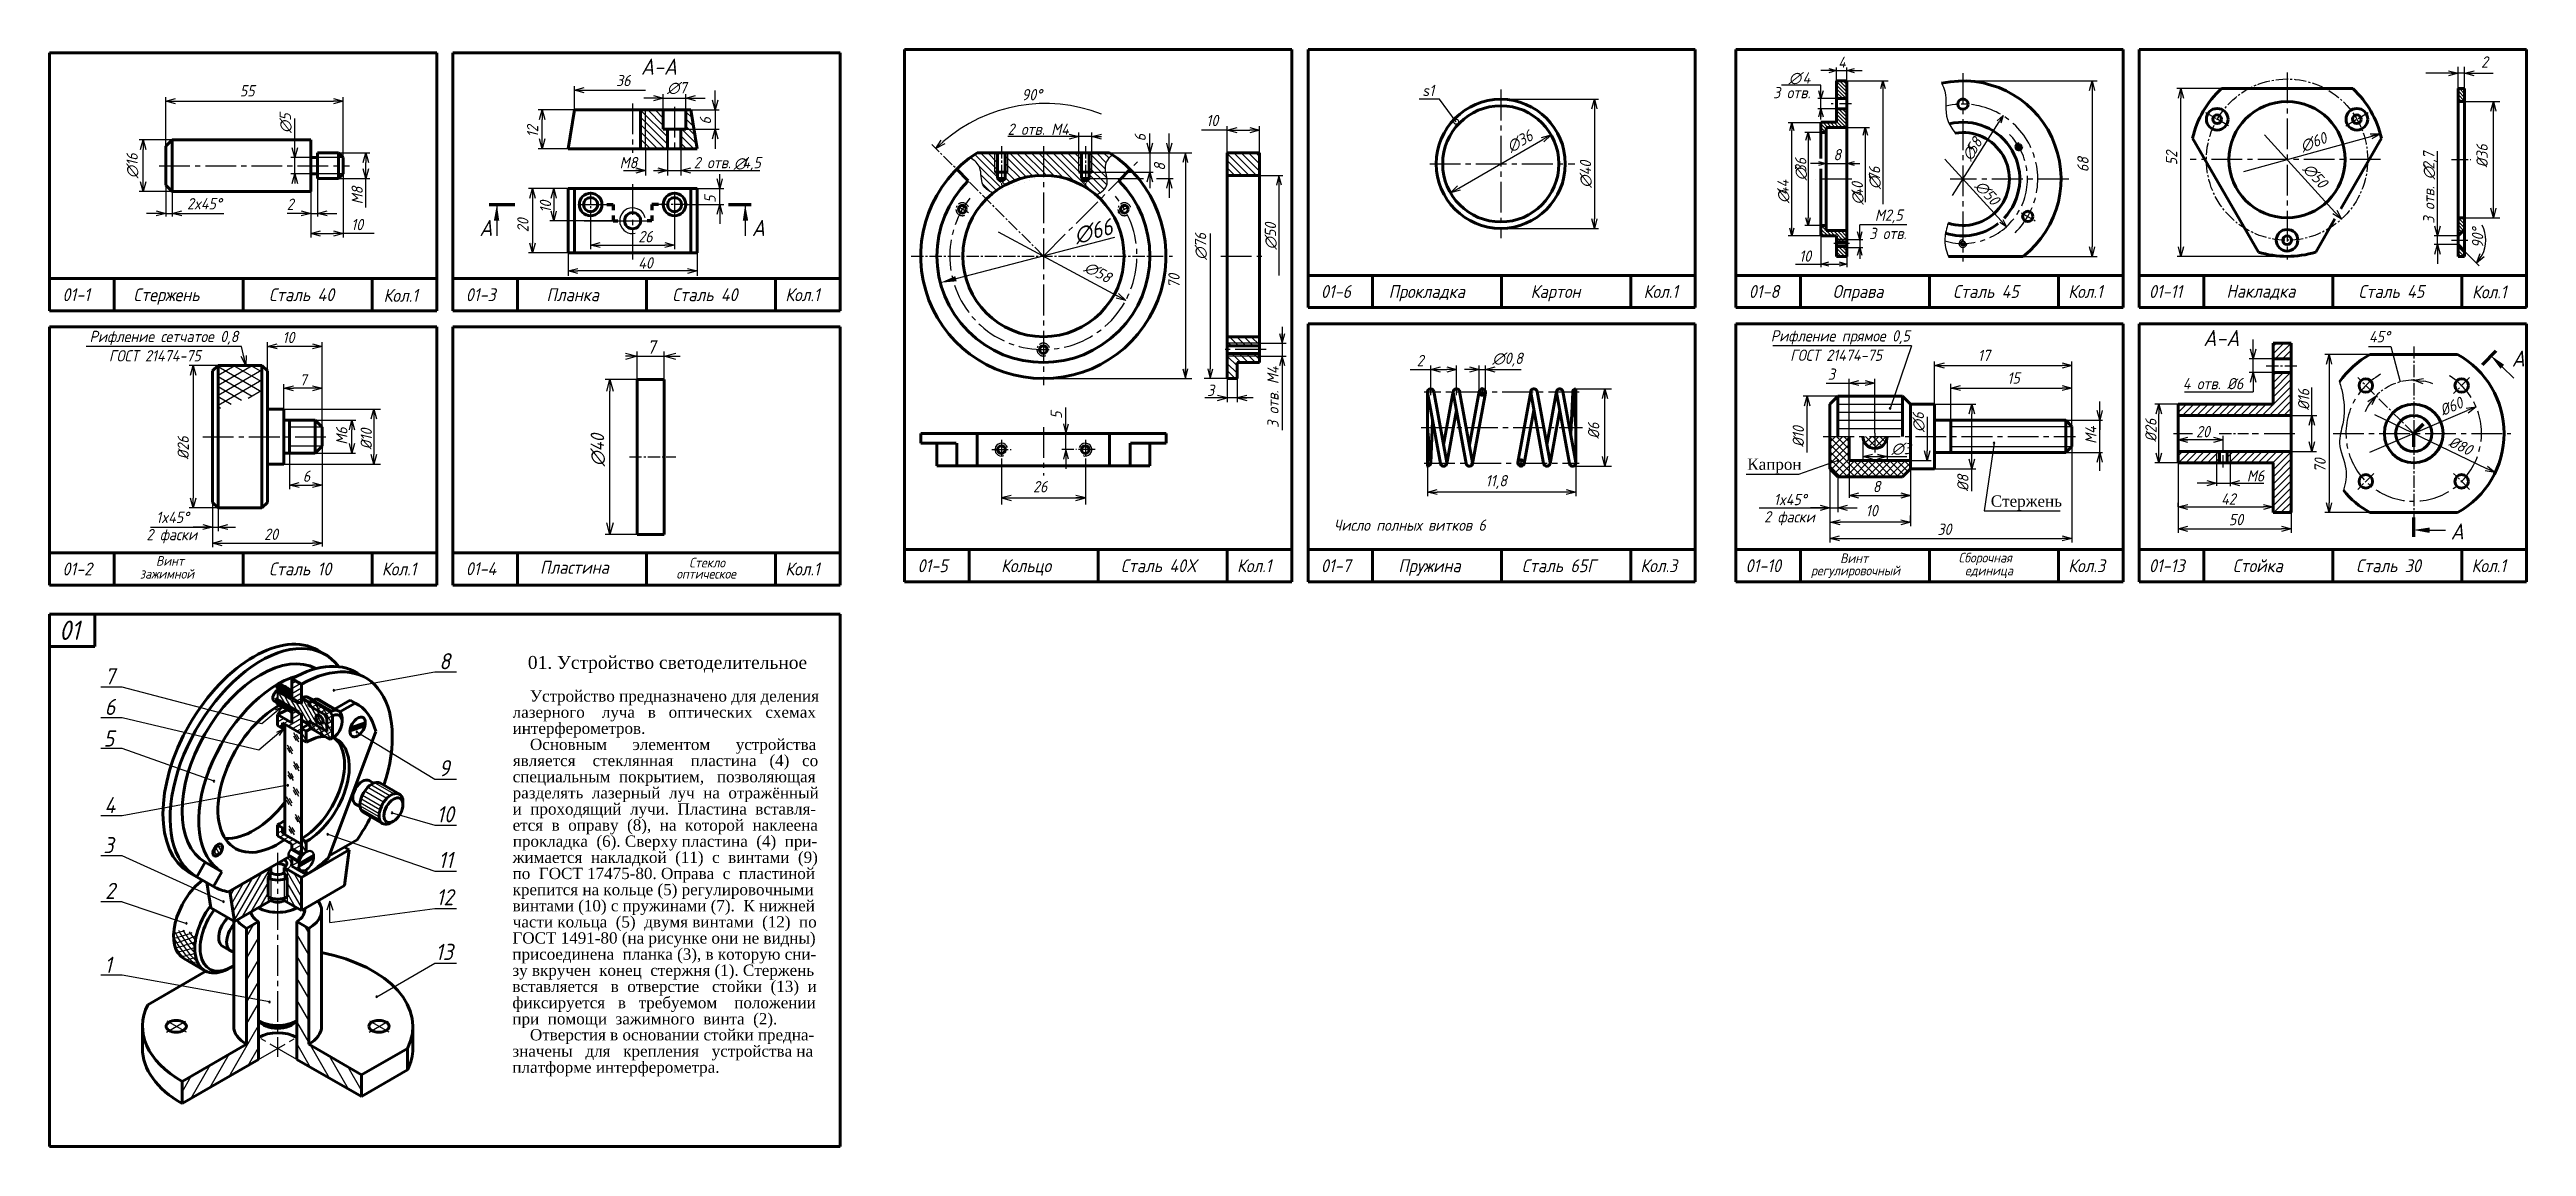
# Model space of a CAD drawing. Header units: millimetres. Extents: x -255 to 513, y 132 to 472.
import ezdxf

# ---------------------------------------------------------------- set-up
doc = ezdxf.new("R2010")
doc.units = ezdxf.units.MM
doc.header["$LTSCALE"] = 0.5
doc.linetypes.add('CENTER2', pattern=[28.575, 19.05, -3.175, 3.175, -3.175])
doc.linetypes.add('осевая2', pattern=[28.575, 19.05, -3.175, 3.175, -3.175])
doc.styles.get("Standard").update_dxf_attribs({"font": 'isocpeui.ttf', "width": 0.9})
doc.styles.add('стиль1', font='TIMES.TTF')
pattern_1 = [(135, (9, 2), (-1.122532, -1.122532), [])]
pattern_2 = [(135, (9, 2), (-0.561266, -0.561266), [])]

msp = doc.modelspace()

# ---------------------------------------------------------------- texts
at = {"lineweight": -3, "width": 0.9}
for s, height, p in [('А-А', 5, (-71.71, 464.18)), ('4', 3.5, (299.3, 466.31)), ('55', 3.5, (-196.03, 457.46)), ('36', 3.5, (-79.45, 460.64)), ('∅7', 3.5, (-63.61, 458.39)), ('s1', 3.5, (170.39, 457.57)), ('∅', 3.5, (283.99, 461.45)), ('4', 3.5, (288.28, 461.45)), ('90°', 3.5, (46.29, 456.25)), ('3 отв.', 3.5, (279.14, 456.89)), ('2 отв. М4', 3.5, (41.9, 445.55)), ('10', 3.5, (103.46, 448.25)), ('М8', 3.5, (-78.33, 435.2)), ('2 отв. ', 3.5, (-55.37, 435.2)), ('∅', 3.5, (-42.94, 435)), ('4,5', 3.5, (-40.29, 435.2)), ('8', 3.5, (297.83, 437.67)), ('2x45°', 3.5, (-212.4, 422.46)), ('2', 3.5, (-181.49, 422.29)), ('М2,5', 3.5, (310.67, 418.92)), ('10', 3.5, (-161.54, 416)), ('А', 5, (-121.77, 414.21)), ('26', 3.5, (-72.54, 412.25)), ('А', 5, (-37.34, 414.21)), ('3 отв.', 3.5, (308.91, 413.25)), ('40', 3.5, (-72.56, 404.1)), ('10', 3.5, (287.2, 406.23)), ('Рифление сетчатое 0,8', 3.5, (-242.6, 381.32)), ('10', 3.5, (-182.82, 381)), ('Рифление прямое 0,5', 3.5, (278.42, 381.5)), ('А-А', 5, (412.47, 380.08)), ('45°', 3.5, (463.81, 381.25)), ('ГОСТ 21474-75', 3.5, (-236.6, 375.32)), ('7', 4.2, (-69.83, 377.69)), ('2', 3.5, (168.7, 373.84)), ('∅0,8', 3.5, (192.14, 374.54)), ('ГОСТ 21474-75', 3.5, (284.42, 375.5)), ('17', 3.5, (342.59, 375.43)), ('7', 3.5, (-177.51, 367.86)), ('3', 3.5, (296.11, 369.63)), ('15', 3.5, (351.73, 368.43)), ('4 отв. %%c6', 3.5, (406.1, 366.69)), ('3', 3.5, (103.71, 364.63)), ('∅3', 3.5, (315.84, 346.57)), ('6', 3.5, (-176.51, 338)), ('11,8', 3.5, (190.04, 336.61)), ('8', 3.5, (310.04, 334.8)), ('M6', 3.5, (425.96, 338.11)), ('1x45%%d', 3.5, (279.34, 330.77)), ('42', 3.5, (417.98, 330.94)), ('2 фаски', 3.5, (-224.97, 319.9)), ('1x45%%d', 3.5, (-221.97, 325.25)), ('2 фаски', 3.5, (276.34, 325.42)), ('50', 3.5, (420.37, 324.55)), ('8', 5, (-134.23, 279.9)), ('7', 5, (-237.9, 275.23)), ('6', 5, (-237.9, 265.73)), ('5', 5, (-238.26, 255.94)), ('9', 5, (-134.33, 246.76)), ('4', 5, (-238, 235.3)), ('10', 5, (-135.02, 232.45)), ('3', 5, (-238.32, 222.91)), ('11', 5, (-134.49, 218.29)), ('2', 5, (-237.77, 208.72)), ('12', 5, (-135.15, 206.75)), ('13', 5, (-135.38, 189.81)), ('1', 5, (-237.95, 185.81))]:
    msp.add_text(s, height=height, dxfattribs=at).set_placement(p)
for s, height, rotation, p in [('∅5', 3.5, 90, (-180.18, 446.11)), ('12', 3.5, 90, (-103.56, 444.79)), ('6', 3.5, 90, (-49.98, 448.76)), ('∅36', 3.5, 30, (197.89, 440.05)), ('58', 3.5, 57.64151, (341.66, 439.34)), ('∅16', 3.5, 90, (-227.66, 432.11)), ('∅40', 3.5, 90, (222.74, 429.15)), ('36', 3.5, 90, (289.43, 433.89)), ('∅', 3.5, 57.64151, (340.34, 437.26)), ('52', 3.5, 90, (404.36, 436.12)), ('2,7', 3.5, 90, (484.08, 434.83)), ('M8', 3.5, 90, (-157.92, 424.03)), ('8', 3.5, 90, (90.75, 434.44)), ('44', 3.5, 90, (283.97, 426.85)), ('∅', 3.5, 90, (289.43, 431.42)), ('40', 3.5, 90, (306.98, 426.39)), ('∅', 3.5, 90, (312.32, 428.73)), ('76', 3.5, 90, (312.32, 431.19)), ('∅50', 3.5, 312.37408, (341.49, 429.52)), ('∅50', 3.5, 312.37408, (443.16, 434.83)), ('∅', 3.5, 90, (484.08, 431.75)), ('10', 3.5, 90, (-99.56, 421.4)), ('5', 3.5, 90, (-48.56, 424.46)), ('∅', 3.5, 90, (283.97, 424.39)), ('∅', 3.5, 90, (306.98, 423.93)), ('3 отв.', 3.5, 90, (484.08, 418.03)), ('20', 3.5, 90, (-106.56, 415.36)), ('∅76', 3.5, 90, (103.46, 406.8)), ('∅50', 3.5, 90, (125.12, 410.02)), ('90°', 3.5, 90, (499.21, 410.48)), ('3 отв. М4', 3.5, 90, (125.89, 354.71)), ('%%c16', 3.5, 90, (445.31, 360.18)), ('%%c60', 3.5, 23.1616, (486.7, 358.37)), ('M6', 3.5, 90, (-162.69, 349.52)), ('%%c10', 3.5, 90, (-155.1, 348.03)), ('∅40', 4.2, 90, (-83.11, 342.83)), ('5', 3.5, 90, (58.75, 357.52)), ('%%c10', 3.5, 90, (288.7, 348.79)), ('M4', 3.5, 90, (379.35, 349.79)), ('%%c26', 3.5, 90, (397.97, 350.38)), ('%%c26', 3.5, 90, (-211.83, 344.94)), ('%%c80', 3.5, 334.35899, (488.18, 349.21)), ('%%c8', 3.5, 90, (339.7, 335.08))]:
    msp.add_text(s, height=height, rotation=rotation, dxfattribs=at).set_placement(p)
at = {"width": 0.9}
for s, rotation, p in [('6', 90, (84.75, 443.53)), ('∅58', 331.69924, (65.38, 403.5))]:
    msp.add_text(s, height=3.5, rotation=rotation, dxfattribs=at).set_placement(p)
at = {"color": 7, "width": 0.9}
for s, rotation, p in [('∅60', 21, (443.35, 440.26)), ('68', 90, (376.92, 434)), ('∅6', 90, (325.89, 353.42)), ('70', 90, (450.41, 340.89))]:
    msp.add_text(s, height=3.5, rotation=rotation, dxfattribs=at).set_placement(p)
at = {"width": 0.9}
for s, height, p in [('01-1', 4, (-251, 394)), ('Стержень', 4, (-229, 394)), ('Сталь 40', 4, (-187, 394)), ('Кол.1', 4, (-151.49, 393.78)), ('01-3', 4, (-126, 394)), ('Планка', 4, (-101, 394)), ('Сталь 40', 4, (-62, 394)), ('Кол.1', 4, (-27, 394)), ('01-6', 4, (139, 395)), ('Прокладка', 4, (160, 395)), ('Картон', 4, (204, 395)), ('Кол.1', 4, (239, 395)), ('20', 3.5, (-188.49, 320)), ('Число полных витков 6', 3.5, (143.02, 322.84)), ('Винт', 3, (-222, 312)), ('01-2', 4, (-251, 309)), ('зажимной', 3, (-227, 308)), ('Сталь 10', 4, (-187, 309)), ('Кол.1', 4, (-152, 309)), ('01-4', 4, (-126, 309.07)), ('Пластина', 4, (-103, 309.5)), ('оптическое', 3, (-60.74, 308)), ('Стекло', 3, (-56.78, 311.47)), ('Кол.1', 4, (-27, 309)), ('01-5', 4, (14, 310)), ('Кольцо', 4, (39.89, 310)), ('Сталь 40X', 4, (77, 310)), ('Кол.1', 4, (113, 310)), ('01-7', 4, (139, 310)), ('Пружина', 4, (163, 310)), ('Сталь 65Г', 4, (201.27, 310)), ('Кол.3', 4, (238, 310))]:
    msp.add_text(s, height=height, dxfattribs=at).set_placement(p)
at = {"color": 7, "width": 0.9}
for s, height, p in [('01-8', 4, (271.6, 395)), ('Оправа', 4, (297.6, 395)), ('Сталь 45', 4, (334.91, 395)), ('Кол.1', 4, (370.6, 395)), ('01-11', 4, (395.6, 395)), ('Накладка', 4, (419.64, 395.09)), ('Сталь 45', 4, (460.55, 395)), ('Кол.1', 4, (495.75, 394.88)), ('А', 5, (508.05, 373.72)), ('20', 3.5, (410.21, 351.82)), ('30', 3.5, (330.04, 321.55)), ('А', 5, (489.13, 320.12)), ('Винт', 3, (299.91, 312.81)), ('Сборочная', 3, (336.6, 313)), ('01-10', 4, (270.6, 310)), ('регулировочный', 3, (290.86, 309)), ('единица', 3, (338.6, 309)), ('Кол.3', 4, (370.6, 310)), ('01-13', 4, (395.6, 310)), ('Стойка', 4, (421.6, 310)), ('Сталь 30', 4, (459.83, 310)), ('Кол.1', 4, (495.6, 310))]:
    msp.add_text(s, height=height, dxfattribs=at).set_placement(p)
at = {"lineweight": -3, "style": 'стиль1'}
for s, p in [('Капрон', (271.13, 341.73)), ('Стержень', (346.59, 330.29))]:
    msp.add_text(s, height=3.5, dxfattribs=at).set_placement(p)
at = {"lineweight": 30, "width": 0.9}
msp.add_text('01', height=6, dxfattribs=at).set_placement((-252, 289))
at = {"style": 'стиль1'}
for s, height, p in [('01. Устройство светоделительное', 4, (-106.77, 280.03)), ('Устройство предназначено для деления', 3.5, (-106.12, 269.88)), ('лазерного    луча   в   оптических   схемах', 3.5, (-111.48, 264.88)), ('интерферометров.', 3.5, (-111.48, 259.88)), ('является    стеклянная    пластина   (4)   со ', 3.5, (-111.43, 249.88)), ('Основным      элементом      устройства', 3.5, (-106.12, 254.88)), ('специальным  покрытием,   позволяющая', 3.5, (-111.48, 244.88)), ('разделять  лазерный  луч  на  отражённый', 3.5, (-111.48, 239.88)), ('и  проходящий  лучи.  Пластина  вставля-', 3.5, (-111.48, 234.88)), ('ется  в  оправу  (8),  на  которой  наклеена', 3.5, (-111.48, 229.88)), ('жимается  накладкой  (11)  с  винтами  (9)', 3.5, (-111.48, 219.88)), ('прокладка  (6). Сверху пластина  (4)  при-', 3.5, (-111.43, 224.88)), ('по  ГОСТ 17475-80. Оправа  с  пластиной', 3.5, (-111.48, 214.88)), ('крепится на кольце (5) регулировочными', 3.5, (-111.48, 209.88)), ('винтами (10) с пружинами (7).  К нижней', 3.5, (-111.48, 204.88)), ('части кольца  (5)  двумя винтами  (12)  по', 3.5, (-111.43, 199.88)), ('присоединена  планка (3), в которую сни-', 3.5, (-111.55, 189.88)), ('ГОСТ 1491-80 (на рисунке они не видны)', 3.5, (-111.55, 194.88)), ('зу вкручен  конец  стержня (1). Стержень', 3.5, (-111.55, 184.88)), ('вставляется   в  отверстие   стойки  (13)  и', 3.5, (-111.55, 179.88)), ('фиксируется   в   требуемом    положении', 3.5, (-111.55, 174.83)), ('при  помощи  зажимного  винта  (2).', 3.5, (-111.55, 169.83)), ('значены   для   крепления   устройства на', 3.5, (-111.55, 159.83)), ('Отверстия в основании стойки предна-', 3.5, (-106.12, 164.88)), ('платформе интерферометра.', 3.5, (-111.55, 154.83))]:
    msp.add_text(s, height=height, dxfattribs=at).set_placement(p)
at = {"lineweight": -3, "char_height": 3.5, "attachment_point": 5}
for s, insert in [('2', (499.63, 468.14)), ('26', (52, 336.5)), ('10', (309.7, 329.07))]:
    msp.add_mtext(s, dxfattribs=dict(at, insert=insert))
at = {"color": 7, "insert": (498.85, 439), "char_height": 3.5, "attachment_point": 5, "rotation": 90}
msp.add_mtext('%%c36', dxfattribs=at)
at = {"insert": (68.48, 415.63), "char_height": 5, "attachment_point": 5, "rotation": 14.53665}
msp.add_mtext('∅66', dxfattribs=at)
at = {"lineweight": -3, "char_height": 3.5, "attachment_point": 5, "rotation": 90}
for s, insert in [('70', (93.47, 400.26)), ('%%c6', (223.52, 353.84))]:
    msp.add_mtext(s, dxfattribs=dict(at, insert=insert))

# ---------------------------------------------------------------- hatches: boundary and pattern name
at = {"lineweight": -3}
h = msp.add_hatch(dxfattribs=at)
h.set_pattern_fill('ANSI31', color=256, scale=0.25, angle=90, style=0)
h.set_pattern_definition(pattern_2)
h.paths.add_polyline_path([(301.97, 453.59), (298.77, 453.59), (298.77, 449.47), (293.97, 449.47), (293.97, 446.27), (295.57, 446.27), (295.57, 447.87), (301.97, 447.87)])
h.paths.add_polyline_path([(301.97, 462.27), (298.77, 462.27), (298.77, 462.06), (298.77, 456.79), (301.97, 456.79)])
h.paths.add_polyline_path([(301.97, 415.87), (295.57, 415.87), (295.57, 417.47), (293.97, 417.47), (293.97, 414.27), (298.77, 414.27), (298.77, 413.07), (301.97, 413.07)])
h.paths.add_polyline_path([(301.97, 410.66), (298.77, 410.66), (298.77, 407.87), (301.97, 407.87)])
h.paths.add_polyline_path([(301.97, 413.07), (298.77, 413.07), (298.77, 412.51), (301.97, 412.51)])
h.paths.add_polyline_path([(301.97, 411.23), (298.77, 411.23), (298.77, 410.66), (301.97, 410.66)])
h = msp.add_hatch(dxfattribs=at)
h.set_pattern_fill('ANSI31', color=256, scale=0.5, angle=90, style=0)
h.set_pattern_definition(pattern_1)
h.paths.add_polyline_path([(-64.81, 453.27), (-70.31, 453.27), (-70.31, 441.27), (-63.51, 441.27), (-63.51, 447.27), (-64.81, 447.27)])
h.paths.add_polyline_path([(-55.31, 447.27), (-57.81, 447.27), (-59.31, 447.27), (-59.31, 441.27), (-54.31, 441.27)])
h.paths.add_polyline_path([(-56.31, 453.27), (-57.81, 453.27), (-57.81, 447.27), (-55.31, 447.27)])
h.paths.add_polyline_path([(-70.31, 453.27), (-71.81, 453.27), (-71.81, 441.27), (-70.31, 441.27)])
h = msp.add_hatch(dxfattribs=at)
h.set_pattern_fill('ANSI31', color=256, scale=0.25, angle=90, style=0)
h.set_pattern_definition(pattern_2)
h.paths.add_polyline_path([(493.41, 459.88), (491.41, 459.88), (491.41, 455.88), (493.41, 455.88)])
h = msp.add_hatch(dxfattribs=at)
h.set_pattern_fill('ANSI31', color=256, scale=0.5, angle=90, style=0)
h.set_pattern_definition(pattern_1)
edge = h.paths.add_edge_path()
edge.add_line((38, 440), (32.51, 440))
edge.add_arc((53, 408), 38, 122.6369, 126.6792)
edge.add_spline(control_points=[(30.3, 438.48), (31.67, 437.67), (34.09, 435.55), (33.35, 429.88), (36, 428.15), (37.39, 427.53)], knot_values=[2.287275, 2.287275, 2.287275, 2.287275, 6.825807, 12.156465, 16.377795, 16.377795, 16.377795, 16.377795], degree=3, periodic=0)
edge.add_arc((53, 408), 25, 90, 128.64622, ccw=False)
edge.add_line((53, 433), (53, 440))
edge.add_line((53, 440), (42, 440))
edge.add_line((42, 440), (42, 434))
edge.add_line((42, 434), (41.2, 434))
edge.add_line((41.2, 434), (41.2, 432))
edge.add_line((41.2, 432), (40, 431))
edge.add_line((40, 431), (38.8, 432))
edge.add_line((38.8, 432), (38.8, 434))
edge.add_line((38.8, 434), (38, 434))
edge.add_line((38, 434), (38, 440))
h.paths.add_polyline_path([(38.8, 440), (38, 440), (38, 434), (38.8, 434)], flags=17)
h.paths.add_polyline_path([(42, 440), (41.2, 440), (41.2, 434), (42, 434)], flags=17)
h = msp.add_hatch(dxfattribs=at)
h.set_pattern_fill('ANSI31', color=256, scale=0.5, angle=90, style=0)
h.set_pattern_definition(pattern_1)
edge = h.paths.add_edge_path()
edge.add_line((64, 440), (53, 440))
edge.add_line((53, 440), (53, 433))
edge.add_arc((53, 408), 25, 49.09883, 90, ccw=False)
edge.add_spline(control_points=[(69.37, 426.9), (71.1, 427.78), (72.92, 429.18), (72.79, 431.41), (72.7, 432)], knot_values=[2.672603, 2.672603, 2.672603, 2.672603, 7.836546, 9.579926, 9.579926, 9.579926, 9.579926], degree=3, periodic=0)
edge.add_line((72.7, 432), (67.2, 432))
edge.add_line((67.2, 432), (66, 431))
edge.add_line((66, 431), (64.8, 432))
edge.add_line((64.8, 432), (64.8, 434))
edge.add_line((64.8, 434), (64, 434))
edge.add_line((64, 434), (64, 440))
edge = h.paths.add_edge_path()
edge.add_spline(control_points=[(72.35, 434), (72.24, 434.63), (72.01, 436.77), (73.22, 438.37), (74.42, 439.39)], knot_values=[11.516839, 11.516839, 11.516839, 11.516839, 13.34483, 17.820544, 17.820544, 17.820544, 17.820544], degree=3, periodic=0)
edge.add_arc((53, 408), 38, 55.69591, 57.3631)
edge.add_line((73.49, 440), (73, 440))
edge.add_line((73, 440), (68, 440))
edge.add_line((68, 440), (68, 434))
edge.add_line((68, 434), (72.35, 434))
h.paths.add_polyline_path([(68, 440), (67.2, 440), (67.2, 434), (68, 434)], flags=17)
h.paths.add_polyline_path([(64.8, 440), (64, 440), (64, 434), (64.8, 434)], flags=17)
h = msp.add_hatch(dxfattribs=at)
h.set_pattern_fill('ANSI31', color=256, scale=0.5, angle=90, style=0)
h.set_pattern_definition(pattern_1)
h.paths.add_polyline_path([(120, 440), (110, 440), (110, 433.02), (110.02, 433), (120, 433)])
h.paths.add_polyline_path([(120, 383), (110, 383), (110, 381), (120, 381)])
h.paths.add_polyline_path([(120, 377), (110, 377), (110, 370), (113, 370), (113, 375), (120, 375)])
h.paths.add_polyline_path([(120, 377.8), (110, 377.8), (110, 377), (120, 377)])
h.paths.add_polyline_path([(120, 381), (110, 381), (110, 380.2), (120, 380.2)])
h = msp.add_hatch(dxfattribs=at)
h.set_pattern_fill('ANSI31', color=256, scale=0.5, angle=90, style=0)
h.set_pattern_definition(pattern_1)
edge = h.paths.add_edge_path()
edge.add_spline(control_points=[(72.7, 432), (72.61, 432.65), (72.46, 433.33), (72.35, 434)], knot_values=[9.579926, 9.579926, 9.579926, 9.579926, 11.516839, 11.516839, 11.516839, 11.516839], degree=3, periodic=0)
edge.add_line((72.35, 434), (68, 434))
edge.add_line((68, 434), (67.2, 434))
edge.add_line((67.2, 434), (67.2, 432))
edge.add_line((67.2, 432), (72.7, 432))
h = msp.add_hatch(dxfattribs=at)
h.set_pattern_fill('ANSI31', color=256, scale=0.25, angle=90, style=0)
h.set_pattern_definition(pattern_2)
h.paths.add_polyline_path([(493.41, 419.88), (491.41, 419.88), (491.41, 414.23), (493.41, 416.23)])
h.paths.add_polyline_path([(491.41, 411.53), (491.41, 407.88), (493.41, 407.88), (493.41, 409.53)])
h = msp.add_hatch(dxfattribs=at)
h.set_pattern_fill('ANSI31', color=256, scale=0.5, style=0)
h.set_pattern_definition([(45, (9, 2), (-1.122532, 1.122532), [])])
h.paths.add_polyline_path([(439.66, 371.9), (434.06, 371.9), (434.06, 362.1), (404.66, 362.1), (404.66, 358.6), (439.66, 358.6)])
h.paths.add_polyline_path([(439.66, 381), (434.06, 381), (434.06, 376.1), (439.66, 376.1)])
h.paths.add_polyline_path([(416.56, 347.4), (404.66, 347.4), (404.66, 343.9), (416.56, 343.9)])
h.paths.add_polyline_path([(439.66, 347.4), (420.76, 347.4), (420.76, 343.9), (434.06, 343.9), (434.06, 328.52), (434.08, 328.5), (439.66, 328.5)])
h.paths.add_polyline_path([(420.76, 347.4), (420.76, 347.4), (419.88, 347.4), (419.88, 343.9), (420.76, 343.9)])
h.paths.add_polyline_path([(417.45, 347.38), (417.42, 347.4), (416.56, 347.4), (416.56, 343.9), (417.45, 343.9)])
h = msp.add_hatch(dxfattribs=at)
h.set_pattern_fill('ANSI37', color=256, scale=0.5, style=0)
h.set_pattern_definition([(45, (9, 2), (-1.122532, 1.122532), []), (135, (9, 2), (-1.122532, -1.122532), [])])
h.paths.add_polyline_path([(314.45, 352.08), (310.7, 352.08), (310.7, 348.33, 0.414214)])
h.paths.add_polyline_path([(310.7, 352.08), (306.95, 352.08, 0.414214), (310.7, 348.33)])
h.paths.add_polyline_path([(321.7, 342.08), (321.7, 344.58), (302.7, 344.58), (302.7, 339.58), (319.2, 339.58)])
h.paths.add_polyline_path([(302.7, 352.08), (296.7, 352.08), (296.7, 343.7), (299.03, 344.51, -0.084507), (299.02, 344.6, -1), (299.52, 344.6, -0.844156), (299.03, 344.51), (296.7, 343.7), (296.7, 342.08), (299.2, 339.58), (302.7, 339.58), (302.7, 344.58)])
at = {"lineweight": 60}
h = msp.add_hatch(color=256, dxfattribs=at)
edge = h.paths.add_edge_path()
edge.add_ellipse((-184.33, 274.33), major_axis=(0.233, -0.403), ratio=0.57735, start_angle=0, end_angle=360)
edge = h.paths.add_edge_path()
edge.add_ellipse((-183.51, 273.85), major_axis=(0.233, -0.403), ratio=0.57735, start_angle=0, end_angle=360)
edge = h.paths.add_edge_path()
edge.add_ellipse((-182.68, 273.37), major_axis=(0.233, -0.403), ratio=0.57735, start_angle=0, end_angle=360)
edge = h.paths.add_edge_path()
edge.add_ellipse((-181.86, 272.9), major_axis=(0.233, -0.403), ratio=0.57735, start_angle=0, end_angle=360)
edge = h.paths.add_edge_path()
edge.add_ellipse((-181.04, 272.42), major_axis=(0.233, -0.403), ratio=0.57735, start_angle=0, end_angle=360)
edge = h.paths.add_edge_path()
edge.add_ellipse((-180.21, 271.95), major_axis=(0.233, -0.403), ratio=0.57735, start_angle=0, end_angle=360)
edge = h.paths.add_edge_path()
edge.add_ellipse((-180.2, 266.9), major_axis=(0.233, -0.403), ratio=0.57735, start_angle=0, end_angle=360)
edge = h.paths.add_edge_path()
edge.add_ellipse((-181.03, 267.38), major_axis=(0.233, -0.403), ratio=0.57735, start_angle=0, end_angle=360)
edge = h.paths.add_edge_path()
edge.add_ellipse((-181.85, 267.85), major_axis=(0.233, -0.403), ratio=0.57735, start_angle=0, end_angle=360)
edge = h.paths.add_edge_path()
edge.add_ellipse((-182.67, 268.33), major_axis=(0.233, -0.403), ratio=0.57735, start_angle=0, end_angle=360)
edge = h.paths.add_edge_path()
edge.add_ellipse((-183.5, 268.8), major_axis=(0.233, -0.403), ratio=0.57735, start_angle=0, end_angle=360)
edge = h.paths.add_edge_path()
edge.add_ellipse((-184.32, 269.28), major_axis=(0.233, -0.403), ratio=0.57735, start_angle=0, end_angle=360)
for points in [[(-182.83, 261.58), (-182.09, 261.15), (-182.09, 262.86), (-182.83, 263.29)], [(-182.09, 230.37), (-182.83, 230.8), (-182.83, 229.09), (-182.09, 228.66)]]:
    msp.add_hatch(color=256, dxfattribs=at).paths.add_polyline_path(points)

# ---------------------------------------------------------------- linework, layer by layer
for p, q in [((-135, 471), (-255, 471)), ((-255, 471), (-255, 391)), ((-135, 391), (-135, 471)), ((-10, 471), (-130, 471)), ((-130, 471), (-130, 391)), ((-10, 391), (-10, 471)), ((130, 472), (10, 472)), ((10, 472), (10, 307)), ((130, 307), (130, 472)), ((255, 472), (135, 472)), ((135, 472), (135, 392)), ((255, 392), (255, 472)), ((-92.31, 453.27), (-94.31, 441.27)), ((-56.31, 453.27), (-92.31, 453.27)), ((-71.81, 441.27), (-71.81, 453.27)), ((-64.81, 447.27), (-64.81, 453.27)), ((-57.81, 447.27), (-57.81, 453.27)), ((-54.31, 441.27), (-56.31, 453.27)), ((-64.81, 447.27), (-57.81, 447.27)), ((-63.51, 441.27), (-63.51, 447.27)), ((-59.31, 441.27), (-59.31, 447.27)), ((-219, 442), (-217, 444)), ((-219, 430), (-219, 442)), ((-217, 444), (-174, 444)), ((-217, 444), (-217, 428)), ((-174, 428), (-174, 444)), ((-174, 438.5), (-172, 438.5)), ((-172, 440), (-172, 432)), ((-165.5, 440), (-172, 440)), ((-165.5, 440), (-165.5, 432)), ((-165.5, 440), (-164, 438.5)), ((-164, 438.5), (-164, 433.5)), ((-94.31, 441.27), (-54.31, 441.27)), ((32.51, 440), (73.49, 440)), ((38.8, 432), (38.8, 440)), ((41.2, 432), (41.2, 440)), ((64.8, 432), (64.8, 440)), ((67.2, 432), (67.2, 440)), ((110, 440), (110, 370)), ((110, 440), (120, 440)), ((120, 375), (120, 440)), ((-219, 430), (-217, 428)), ((-174, 433.5), (-172, 433.5)), ((-165.5, 432), (-172, 432)), ((-165.5, 432), (-164, 433.5)), ((26.13, 434.87), (29.67, 431.33)), ((38, 434), (42, 434)), ((38.8, 432), (40, 431)), ((38.8, 432), (41.2, 432)), ((40, 431), (41.2, 432)), ((68, 434), (64, 434)), ((67.2, 432), (64.8, 432)), ((66, 431), (64.8, 432)), ((67.2, 432), (66, 431)), ((76.33, 431.33), (79.87, 434.87)), ((120, 433), (110, 433)), ((-174, 428), (-217, 428)), ((-94.31, 428.94), (-54.31, 428.94)), ((-94.31, 428.94), (-94.31, 408.94)), ((-92.31, 428.94), (-92.31, 408.94)), ((-56.31, 428.94), (-56.31, 408.94)), ((-54.31, 408.94), (-54.31, 428.94)), ((-94.31, 408.94), (-54.31, 408.94)), ((-135, 401), (-255, 401)), ((-235, 401), (-235, 391)), ((-195, 401), (-195, 391)), ((-155, 401), (-155, 391)), ((-10, 401), (-130, 401)), ((-110, 401), (-110, 391)), ((-70, 401), (-70, 391)), ((-30, 401), (-30, 391)), ((255, 402), (135, 402)), ((135, 402), (135, 392)), ((155, 402), (155, 392)), ((195, 402), (195, 392)), ((235, 402), (235, 392)), ((135, 392), (255, 392)), ((-255, 391), (-135, 391)), ((-135, 386), (-255, 386)), ((-255, 386), (-255, 306)), ((-135, 306), (-135, 386)), ((-130, 391), (-10, 391)), ((-10, 386), (-130, 386)), ((-130, 386), (-130, 306)), ((-10, 306), (-10, 386)), ((255, 387), (135, 387)), ((135, 387), (135, 307)), ((255, 307), (255, 387)), ((120, 383), (110, 383)), ((120, 380.2), (110, 380.2)), ((120, 377.8), (110, 377.8)), ((-204.48, 372.4), (-202.78, 374.1)), ((-204.48, 331.6), (-204.48, 372.4)), ((-202.78, 374.1), (-189.18, 374.1)), ((-202.78, 374.1), (-202.78, 329.9)), ((-189.18, 374.1), (-187.48, 372.4)), ((-189.18, 374.1), (-189.18, 329.9)), ((-187.48, 372.4), (-187.48, 331.6)), ((-72.92, 321.73), (-72.92, 369.73)), ((-72.92, 369.73), (-64.52, 369.73)), ((-64.52, 369.73), (-64.52, 321.73)), ((110, 370), (113, 370)), ((113, 375), (120, 375)), ((113, 370), (113, 375)), ((172.02, 342.84), (172.02, 365.84)), ((172.03, 365.67), (176.03, 343.67)), ((174, 366.02), (178, 344.02)), ((180.03, 366.01), (177.02, 349.44)), ((180.03, 365.67), (184.03, 343.67)), ((182, 366.02), (186, 344.02)), ((188.03, 366.01), (185.02, 349.44)), ((189.99, 365.59), (186, 343.67)), ((204.03, 366.01), (200.02, 343.95)), ((204.03, 365.67), (208.03, 343.67)), ((206, 366.02), (210, 344.02)), ((212.03, 366.01), (209.02, 349.44)), ((212.03, 365.67), (216.03, 343.67)), ((214, 366.02), (218, 344.02)), ((217.02, 365.84), (216.42, 352.75)), ((218.02, 354.84), (217.02, 365.84)), ((218.02, 366.84), (218.02, 343.84)), ((-187.48, 360.5), (-182.38, 360.5)), ((-182.38, 360.5), (-182.38, 343.5)), ((-172.64, 357.1), (-182.38, 357.1)), ((-180.68, 357.1), (-180.68, 346.9)), ((-172.64, 357.1), (-172.64, 346.9)), ((-172.64, 357.1), (-170.48, 354.95)), ((-170.48, 354.95), (-170.48, 349.05)), ((172.02, 354.84), (173.02, 343.84)), ((173.02, 343.84), (173.62, 356.92)), ((181.02, 360.26), (178, 343.67)), ((205.02, 360.26), (202, 343.67)), ((213.02, 360.26), (210, 343.67)), ((-172.64, 346.9), (-182.38, 346.9)), ((-172.64, 346.9), (-170.48, 349.05)), ((15, 353), (53, 353)), ((15, 353), (15, 350)), ((15, 350), (26, 350)), ((20, 350), (20, 343)), ((26.13, 350), (26.13, 343)), ((32.51, 353), (32.51, 343)), ((91, 353), (53, 353)), ((73.49, 353), (73.49, 343)), ((79.87, 350), (79.87, 343)), ((91, 350), (80, 350)), ((86, 350), (86, 343)), ((91, 353), (91, 350)), ((-182.38, 343.5), (-187.48, 343.5)), ((53, 343), (20, 343)), ((53, 343), (86, 343)), ((-204.48, 331.6), (-202.78, 329.9)), ((-189.18, 329.9), (-187.48, 331.6)), ((-189.18, 329.9), (-202.78, 329.9)), ((-135, 316), (-255, 316)), ((-235, 316), (-235, 306)), ((-195, 316), (-195, 306)), ((-155, 316), (-155, 306)), ((-10, 316), (-130, 316)), ((-110, 316), (-110, 306)), ((-64.52, 321.73), (-72.92, 321.73)), ((-70, 316), (-70, 306)), ((-30, 316), (-30, 306)), ((130, 317), (10, 317)), ((10, 317), (10, 307)), ((30, 317), (30, 307)), ((70, 317), (70, 307)), ((110, 317), (110, 307)), ((255, 317), (135, 317)), ((155, 317), (155, 307)), ((195, 317), (195, 307)), ((235, 317), (235, 307)), ((-255, 306), (-135, 306)), ((-130, 306), (-10, 306)), ((10, 307), (130, 307)), ((135, 307), (255, 307)), ((-255, 297), (-10, 297)), ((-241, 287), (-241, 297)), ((-255, 287), (-241, 287)), ((-171.82, 285.78), (-169.6, 284.5)), ((-179.87, 276.97), (-179.87, 270.99)), ((-176.91, 275.26), (-179.87, 276.97)), ((-184.31, 273.55), (-176.91, 269.28)), ((-184.31, 270.13), (-176.91, 265.86)), ((-177.97, 269.89), (-177.97, 269.21)), ((-176.91, 269.28), (-176.91, 275.26)), ((-176.91, 270.99), (-174.69, 269.7)), ((-174.81, 271.19), (-173.42, 270.39)), ((-173.95, 270.13), (-174.69, 269.7)), ((-174.69, 269.7), (-174.69, 268.69)), ((-169.04, 265.43), (-174.69, 268.69)), ((-173.95, 270.13), (-168.02, 266.71)), ((-171.33, 270.39), (-165.4, 266.97)), ((-166.49, 267.6), (-161.81, 270.3)), ((-165.06, 266.71), (-160.32, 269.45)), ((-161.81, 270.3), (-160.32, 269.45)), ((-184.31, 265.86), (-179.87, 263.29)), ((-184.31, 262.44), (-184.31, 265.86)), ((-182.83, 261.58), (-184.31, 262.44)), ((-182.83, 263.29), (-176.91, 259.87)), ((-182.83, 263.29), (-182.83, 261.58)), ((-182.83, 261.58), (-182.83, 263.29)), ((-182.83, 261.58), (-182.09, 261.15)), ((-182.09, 262.86), (-182.09, 228.66)), ((-179.87, 267.57), (-179.87, 263.29)), ((-177.97, 267.15), (-177.97, 266.47)), ((-176.91, 259.87), (-176.91, 265.86)), ((-176.91, 264.15), (-174.69, 262.86)), ((-176.91, 261.58), (-174.69, 262.86)), ((-176.91, 261.58), (-175.43, 260.73)), ((-175.43, 260.73), (-173.95, 261.58)), ((-169.04, 260.62), (-174.69, 263.88)), ((-174.69, 263.88), (-174.69, 262.86)), ((-173.95, 261.58), (-174.69, 262.86)), ((-168.02, 258.16), (-173.95, 261.58)), ((-169.04, 260.62), (-169.04, 265.43)), ((-167.28, 265.43), (-168.02, 266.71)), ((-167.28, 265.43), (-167.28, 258.59)), ((-157.29, 262.37), (-161.88, 260.81)), ((-157.15, 263.31), (-161.72, 261.76)), ((-157.29, 262.37), (-158.68, 262.8)), ((-176.91, 259.87), (-176.91, 222.6)), ((-176.91, 258.16), (-175.43, 257.31)), ((-175.43, 260.73), (-175.43, 257.31)), ((-168.56, 221.49), (-153.9, 260.67)), ((-167.28, 258.59), (-168.02, 258.16)), ((-160.16, 238.14), (-158.76, 237.34)), ((-155.97, 245.4), (-154.58, 244.59)), ((-152.48, 244.59), (-146.56, 241.17)), ((-182.83, 230.8), (-184.31, 231.66)), ((-184.31, 231.66), (-184.31, 228.24)), ((-182.83, 229.09), (-182.83, 230.8)), ((-182.83, 230.8), (-182.09, 230.37)), ((-157.72, 235.53), (-151.79, 232.11)), ((-184.31, 228.24), (-179.87, 225.67)), ((-176.91, 225.67), (-182.83, 229.09)), ((-179.87, 225.67), (-179.87, 224.31)), ((-175.43, 226.53), (-176.91, 227.38)), ((-176.91, 215.41), (-162.1, 223.96)), ((-175.43, 223.27), (-175.43, 226.53)), ((-168.34, 222.07), (-159.64, 227.09)), ((-162.1, 223.96), (-163.58, 224.82)), ((-163.58, 212.85), (-162.1, 223.96)), ((-204.21, 212.59), (-211.61, 216.86)), ((-206.77, 220.11), (-209.39, 215.58)), ((-201.59, 217.12), (-206.77, 220.11)), ((-201.59, 217.12), (-204.21, 212.59)), ((-199.49, 210.93), (-180.6, 221.83)), ((-186.35, 218.51), (-199.12, 211.14)), ((-186.37, 216.79), (-187.27, 215.29)), ((-187.26, 209.39), (-187.27, 215.29)), ((-186.37, 218.5), (-186.37, 216.79)), ((-182.25, 218.5), (-176.91, 215.41)), ((-182.25, 218.5), (-182.25, 216.79)), ((-182.25, 216.79), (-181.35, 215.29)), ((-181.37, 209.39), (-181.35, 215.29)), ((-180.61, 221.83), (-177.9, 220.26)), ((-179.87, 221.4), (-179.87, 218.83)), ((-179.87, 218.83), (-176.91, 217.12)), ((-176.91, 217.12), (-176.91, 217.56)), ((-176.91, 217.12), (-175.43, 216.27)), ((-176.91, 215.41), (-176.91, 205.15)), ((-175.43, 216.27), (-175.43, 217.81)), ((-206.27, 213.77), (-205.05, 206.01)), ((-199.12, 211.14), (-197.64, 201.73)), ((-186.37, 208.2), (-197.64, 201.73)), ((-186.37, 208.2), (-186.37, 209)), ((-182.25, 208.2), (-182.25, 209)), ((-176.91, 205.15), (-182.25, 208.2)), ((-163.58, 212.85), (-176.91, 205.15)), ((-205.05, 206.01), (-197.64, 201.73)), ((-197.93, 201.9), (-197.93, 169.24)), ((-190.24, 201.73), (-193.94, 199.59)), ((-193.94, 199.59), (-193.94, 163.68)), ((-190.24, 201.73), (-190.24, 158.98)), ((-190.24, 201.73), (-190.24, 201.73)), ((-178.39, 201.73), (-178.39, 158.98)), ((-178.39, 201.73), (-174.69, 199.59)), ((-178.39, 201.73), (-178.39, 201.73)), ((-174.69, 199.59), (-174.69, 163.68)), ((-170.7, 205.15), (-170.7, 169.24)), ((-201.37, 194.06), (-198.9, 192.64)), ((-224.57, 175.93), (-206.56, 186.32)), ((-213.43, 190.28), (-206.85, 186.48)), ((-226.2, 169.24), (-226.2, 162.4)), ((-142.38, 169.15), (-142.43, 162.4)), ((-213.93, 152.14), (-193.94, 163.68)), ((-174.69, 163.68), (-158.33, 154.24)), ((-158.33, 154.24), (-144.06, 162.4)), ((-144.06, 155.72), (-144.06, 162.4)), ((-213.93, 145.3), (-190.24, 158.98)), ((-178.39, 158.98), (-158.33, 147.48)), ((-144.06, 155.72), (-158.33, 147.48)), ((-158.33, 154.24), (-158.33, 147.48)), ((-213.93, 152.14), (-213.93, 145.3))]:
    msp.add_line(p, q, dxfattribs=at)
at = {"color": 7, "lineweight": 60}
for p, q in [((387.6, 472), (267.6, 472)), ((267.6, 472), (267.6, 392)), ((387.6, 392), (387.6, 472)), ((512.6, 472), (392.6, 472)), ((392.6, 472), (392.6, 392)), ((512.6, 392), (512.6, 472)), ((301.97, 462.27), (298.77, 462.27)), ((298.77, 462.27), (298.77, 449.47)), ((301.97, 462.27), (301.97, 431.87)), ((301.97, 456.79), (298.77, 456.79)), ((301.97, 453.59), (298.77, 453.59)), ((418.05, 459.92), (458.77, 459.92)), ((491.41, 459.88), (491.41, 407.88)), ((491.41, 459.88), (493.41, 459.88)), ((491.41, 455.88), (493.41, 455.88)), ((493.41, 459.88), (493.41, 407.88)), ((293.97, 438.27), (293.97, 449.47)), ((293.97, 449.47), (298.77, 449.47)), ((295.57, 446.27), (293.97, 446.27)), ((301.97, 447.87), (295.57, 447.87)), ((295.57, 447.87), (295.57, 431.87)), ((429.51, 409.23), (409.15, 444.5)), ((467.67, 444.5), (455.03, 422.6)), ((293.97, 431.87), (293.97, 435.07)), ((293.97, 431.87), (293.97, 414.27)), ((295.57, 415.87), (295.57, 431.87)), ((301.97, 407.87), (301.97, 431.87)), ((295.57, 417.47), (293.97, 417.47)), ((301.97, 415.87), (295.57, 415.87)), ((453.26, 419.53), (447.31, 409.23)), ((491.41, 419.88), (493.41, 419.88)), ((491.41, 414.23), (493.41, 416.23)), ((293.97, 414.27), (298.77, 414.27)), ((298.77, 407.87), (298.77, 414.27)), ((301.97, 407.87), (298.77, 407.87)), ((333.44, 407.87), (356.62, 407.87)), ((491.41, 411.53), (493.41, 409.53)), ((491.41, 407.88), (493.41, 407.88)), ((387.6, 402), (267.6, 402)), ((287.6, 402), (287.6, 392)), ((327.6, 402), (327.6, 392)), ((367.6, 402), (367.6, 392)), ((512.6, 402), (392.6, 402)), ((412.6, 402), (412.6, 392)), ((452.6, 402), (452.6, 392)), ((492.6, 402), (492.6, 392)), ((267.6, 392), (387.6, 392)), ((392.6, 392), (512.6, 392)), ((387.6, 387), (267.6, 387)), ((267.6, 387), (267.6, 307)), ((387.6, 307), (387.6, 387)), ((512.6, 387), (392.6, 387)), ((392.6, 387), (392.6, 307)), ((512.6, 307), (512.6, 387)), ((434.06, 381), (439.66, 381)), ((434.06, 362.1), (434.06, 381)), ((439.66, 381), (439.66, 328.5)), ((464.11, 377.5), (491.22, 377.5)), ((439.66, 376.1), (434.06, 376.1)), ((439.66, 371.9), (434.06, 371.9)), ((296.7, 362.08), (299.2, 364.58)), ((296.7, 342.08), (296.7, 362.08)), ((299.2, 364.58), (319.2, 364.58)), ((299.2, 364.58), (299.2, 352.08)), ((319.2, 364.58), (319.2, 352.08)), ((319.2, 364.58), (321.7, 362.08)), ((321.7, 362.08), (321.7, 342.08)), ((329.2, 362.08), (321.7, 362.08)), ((329.2, 342.08), (329.2, 362.08)), ((404.66, 362.1), (404.66, 343.9)), ((434.06, 362.1), (404.66, 362.1)), ((434.06, 362.1), (410.96, 362.1)), ((329.2, 357.08), (369.82, 357.08)), ((334.2, 347.08), (334.2, 357.08)), ((369.82, 357.08), (369.82, 347.08)), ((369.82, 357.08), (371.7, 355.2)), ((371.7, 355.2), (371.7, 348.95)), ((404.66, 358.6), (439.66, 358.6)), ((302.7, 352.08), (302.7, 344.58)), ((369.82, 347.08), (329.2, 347.08)), ((369.82, 347.08), (371.7, 348.95)), ((439.66, 347.4), (404.66, 347.4)), ((417.45, 347.4), (417.45, 343.9)), ((419.88, 347.4), (419.88, 343.9)), ((296.7, 342.08), (299.2, 339.58)), ((319.2, 339.58), (299.2, 339.58)), ((321.7, 344.58), (302.7, 344.58)), ((319.2, 339.58), (321.7, 342.08)), ((321.7, 342.08), (329.2, 342.08)), ((404.66, 343.9), (434.06, 343.9)), ((434.06, 328.5), (434.06, 343.9)), ((439.66, 328.5), (434.06, 328.5)), ((491.22, 328.5), (464.11, 328.5)), ((387.6, 317), (267.6, 317)), ((287.6, 317), (287.6, 307)), ((327.6, 317), (327.6, 307)), ((367.6, 317), (367.6, 307)), ((512.6, 317), (392.6, 317)), ((412.6, 317), (412.6, 307)), ((452.6, 317), (452.6, 307)), ((492.6, 317), (492.6, 307)), ((267.6, 307), (387.6, 307)), ((392.6, 307), (512.6, 307))]:
    msp.add_line(p, q, dxfattribs=at)
at = {"lineweight": -3}
for p, q in [((-92.31, 453.27), (-92.31, 460.64)), ((293.94, 460.99), (281.78, 460.99)), ((296.37, 465.47), (293.97, 465.47)), ((293.97, 450.29), (293.97, 460.99)), ((296.37, 466.11), (298.77, 465.47)), ((298.77, 465.47), (296.37, 464.82)), ((298.77, 465.47), (296.37, 465.47)), ((298.77, 462.06), (298.77, 466.47)), ((298.77, 465.47), (301.97, 465.47)), ((301.97, 462.27), (301.97, 466.47)), ((301.97, 465.47), (304.37, 466.11)), ((304.37, 464.82), (301.97, 465.47)), ((301.97, 465.47), (304.37, 465.47)), ((301.97, 462.27), (314.8, 462.27)), ((304.37, 465.47), (306.77, 465.47)), ((312.54, 459.87), (313.18, 462.27)), ((313.18, 462.27), (313.82, 459.87)), ((313.18, 462.27), (313.18, 459.87)), ((337.97, 462.27), (379.6, 462.27)), ((377.16, 459.27), (377.97, 462.27)), ((377.97, 462.27), (378.77, 459.27)), ((377.97, 462.27), (377.97, 459.27)), ((491.41, 464.64), (481.41, 464.64)), ((488.41, 465.44), (491.41, 464.64)), ((491.41, 464.64), (488.41, 463.84)), ((493.41, 464.64), (488.41, 464.64)), ((489.41, 464.64), (491.41, 464.64)), ((491.41, 459.88), (491.41, 466.64)), ((491.41, 464.64), (491.41, 465.89)), ((493.41, 459.88), (493.41, 466.64)), ((493.41, 464.64), (496.41, 465.44)), ((493.41, 464.64), (502.3, 464.64)), ((496.41, 463.84), (493.41, 464.64)), ((493.41, 464.64), (496.41, 464.64)), ((-219, 442), (-219, 457.25)), ((-216, 456), (-167, 456)), ((-164, 438), (-164, 457.25)), ((-92.31, 453.27), (-103.56, 453.27)), ((-103.11, 450.27), (-102.31, 453.27)), ((-102.31, 453.27), (-101.5, 450.27)), ((-102.31, 453.27), (-102.31, 450.27)), ((-92.31, 459.39), (-89.31, 460.19)), ((-89.31, 458.59), (-92.31, 459.39)), ((-92.31, 459.39), (-89.31, 459.39)), ((-89.31, 459.39), (-70.31, 459.39)), ((-67.81, 456.94), (-70.81, 456.94)), ((-70.31, 441.27), (-70.31, 453.27)), ((-67.81, 457.75), (-64.81, 456.94)), ((-64.81, 456.94), (-67.81, 456.14)), ((-64.81, 456.94), (-67.81, 456.94)), ((-64.81, 453.27), (-64.81, 458.19)), ((-64.81, 456.94), (-57.81, 456.94)), ((-57.81, 453.27), (-57.81, 458.19)), ((-57.81, 456.94), (-54.81, 457.75)), ((-54.81, 456.14), (-57.81, 456.94)), ((-57.81, 456.94), (-54.81, 456.94)), ((-56.31, 453.27), (-47.48, 453.27)), ((-54.81, 456.94), (-51.81, 456.94)), ((-48.73, 453.27), (-49.54, 456.27)), ((-48.73, 456.27), (-48.73, 459.27)), ((-47.93, 456.27), (-48.73, 453.27)), ((-48.73, 453.27), (-48.73, 456.27)), ((-48.73, 453.27), (-48.73, 447.27)), ((175.74, 456.57), (169.44, 456.57)), ((180.91, 449.64), (175.74, 456.57)), ((194.74, 456.57), (224.99, 456.57)), ((222.93, 453.57), (223.74, 456.57)), ((223.74, 456.57), (224.54, 453.57)), ((223.74, 456.57), (223.74, 453.57)), ((223.74, 453.57), (223.74, 419.57)), ((298.77, 456.79), (292.97, 456.79)), ((298.77, 453.59), (292.97, 453.59)), ((293.97, 456.79), (293.32, 459.19)), ((293.32, 451.19), (293.97, 453.59)), ((294.61, 459.19), (293.97, 456.79)), ((293.97, 456.79), (293.97, 459.19)), ((293.97, 453.59), (294.61, 451.19)), ((293.97, 453.59), (293.97, 451.19)), ((313.18, 459.87), (313.18, 424.06)), ((377.97, 459.27), (377.97, 410.87)), ((419.55, 459.92), (404.29, 459.92)), ((404.73, 456.92), (405.54, 459.92)), ((405.54, 459.92), (406.34, 456.92)), ((405.54, 459.92), (405.54, 456.92)), ((405.54, 410.88), (405.54, 456.92)), ((493.41, 455.88), (504.35, 455.88)), ((501.55, 452.88), (502.35, 455.88)), ((502.35, 419.88), (502.35, 455.88)), ((502.35, 455.88), (503.16, 452.88)), ((502.35, 455.88), (502.35, 452.88)), ((-179, 433.5), (-179, 450.62)), ((-102.31, 444.27), (-102.31, 450.27)), ((-57.81, 447.27), (-47.48, 447.27)), ((-49.54, 444.27), (-48.73, 447.27)), ((-48.73, 447.27), (-47.93, 444.27)), ((-48.73, 447.27), (-48.73, 444.27)), ((61, 445.8), (64, 445)), ((64, 440), (64, 446.25)), ((68, 440), (68, 446.25)), ((68, 445), (71, 445.8)), ((86, 443), (86, 446)), ((92, 443), (92, 446)), ((110, 447), (102, 447)), ((110, 440), (110, 448.25)), ((110, 447), (113, 447.8)), ((113, 446.2), (110, 447)), ((110, 447), (113, 447)), ((113, 447), (117, 447)), ((117, 447.8), (120, 447)), ((120, 447), (117, 446.2)), ((120, 447), (117, 447)), ((120, 440), (120, 448.25)), ((293.97, 449.26), (283.76, 449.26)), ((284.97, 416.67), (284.97, 446.86)), ((293.97, 446.27), (288.97, 446.27)), ((301.97, 447.87), (309.02, 447.87)), ((307.71, 445.47), (307.71, 424.67)), ((334.73, 426.76), (349.16, 449.54)), ((425.04, 434.17), (467.32, 445.91)), ((431.38, 445.58), (453.24, 421.63)), ((-217, 444), (-227.25, 444)), ((-226, 431), (-226, 441)), ((-174, 438.5), (-180.25, 438.5)), ((-164, 438.5), (-172, 438.5)), ((-165.5, 440), (-155.75, 440)), ((-94.31, 441.27), (-103.56, 441.27)), ((-102.31, 441.27), (-103.11, 444.27)), ((-101.5, 444.27), (-102.31, 441.27)), ((-102.31, 441.27), (-102.31, 444.27)), ((-70.31, 441.27), (-70.31, 433)), ((-63.51, 441.27), (-63.51, 433)), ((-59.31, 441.27), (-59.31, 433)), ((-48.73, 444.27), (-48.73, 441.27)), ((38, 434), (38, 440)), ((68, 445), (42, 445)), ((42, 434), (42, 440)), ((64, 445), (61, 444.2)), ((64, 445), (61, 445)), ((64, 434), (64, 440)), ((71, 444.2), (68, 445)), ((68, 445), (71, 445)), ((68, 434), (68, 440)), ((73, 440), (92.25, 440)), ((85, 440), (93.25, 440)), ((86, 440), (85.2, 443)), ((86.8, 443), (86, 440)), ((86, 440), (86, 443)), ((86, 440), (86, 429)), ((92, 440), (91.2, 443)), ((92.8, 443), (92, 440)), ((92, 440), (92, 443)), ((92, 432), (92, 440)), ((93, 440), (99, 440)), ((97, 440), (96.2, 437)), ((97, 440), (97, 370)), ((97.8, 437), (97, 440)), ((97, 440), (97, 437)), ((181.75, 429.07), (207.73, 444.07)), ((289.97, 443.87), (289.97, 419.87)), ((332.34, 438.03), (349.83, 418.86)), ((485.02, 417.23), (485.02, 440.49)), ((-219, 430), (-219, 420.21)), ((-174, 433.5), (-180.25, 433.5)), ((-164, 433.5), (-172, 433.5)), ((-172, 432), (-172, 420.21)), ((-165.5, 432), (-155.75, 432)), ((-164, 433.5), (-164, 413.75)), ((-157, 423), (-157, 437)), ((-77.18, 434.53), (-70.31, 434.53)), ((-73.31, 435.34), (-70.31, 434.53)), ((-70.31, 434.53), (-73.31, 433.73)), ((-70.31, 434.53), (-73.31, 434.53)), ((-67.86, 434.53), (-34.83, 434.53)), ((-66.51, 435.34), (-63.51, 434.53)), ((-63.51, 434.53), (-66.51, 434.53)), ((-63.51, 434.53), (-66.51, 433.73)), ((-59.31, 434.53), (-56.31, 435.34)), ((-56.31, 433.73), (-59.31, 434.53)), ((-59.31, 434.53), (-56.31, 434.53)), ((-47.31, 428.94), (-48.11, 431.94)), ((-47.31, 423.94), (-47.31, 433.39)), ((-46.5, 431.94), (-47.31, 428.94)), ((-47.31, 428.94), (-47.31, 431.94)), ((67, 432), (84, 432)), ((68, 434), (87, 434)), ((85.2, 431), (86, 434)), ((86, 434), (86.8, 431)), ((86, 434), (86, 431)), ((88, 432), (93.25, 432)), ((120, 433), (127.24, 433)), ((125.99, 433), (125.19, 430)), ((126.79, 430), (125.99, 433)), ((125.99, 433), (125.99, 430)), ((125.99, 430), (125.99, 402.01)), ((293.17, 436.67), (290.77, 436.67)), ((293.17, 437.31), (295.57, 436.67)), ((295.57, 436.67), (301.97, 436.67)), ((301.97, 436.67), (304.37, 437.31)), ((304.37, 436.02), (301.97, 436.67)), ((301.97, 436.67), (304.37, 436.67)), ((304.37, 436.67), (305.97, 436.67)), ((-217, 428), (-227.25, 428)), ((-217, 428), (-217, 420.21)), ((-174, 428), (-174, 421.14)), ((-116.37, 423.94), (-116.37, 414.29)), ((-99.31, 428.94), (-106.56, 428.94)), ((-106.11, 425.94), (-105.31, 428.94)), ((-105.31, 428.94), (-104.5, 425.94)), ((-105.31, 428.94), (-105.31, 425.94)), ((-105.31, 425.94), (-105.31, 411.94)), ((-94.31, 428.94), (-100, 428.94)), ((-99.56, 425.94), (-98.75, 428.94)), ((-98.75, 428.94), (-97.95, 425.94)), ((-98.75, 428.94), (-98.75, 425.94)), ((-98.75, 425.94), (-98.75, 421.94)), ((-57.31, 423.94), (-46.06, 423.94)), ((-54.31, 428.94), (-46.06, 428.94)), ((-48.11, 420.94), (-47.31, 423.94)), ((-47.31, 423.94), (-46.5, 420.94)), ((-47.31, 423.94), (-47.31, 420.94)), ((-39.43, 423.94), (-39.43, 414.29)), ((502.35, 419.88), (501.55, 422.88)), ((503.16, 422.88), (502.35, 419.88)), ((502.35, 419.88), (502.35, 422.88)), ((-222, 421.21), (-225, 421.21)), ((-219, 421.21), (-217, 421.21)), ((-214, 421.21), (-201, 421.21)), ((-177, 421.21), (-181.41, 421.21)), ((-174, 421.21), (-172, 421.21)), ((-174, 421.14), (-174, 413.75)), ((-171, 415), (-167, 415)), ((-169, 421.21), (-166, 421.21)), ((-154.37, 415), (-164, 415)), ((-79.31, 418.94), (-100, 418.94)), ((-98.75, 418.94), (-99.56, 421.94)), ((-97.95, 421.94), (-98.75, 418.94)), ((-98.75, 418.94), (-98.75, 421.94)), ((-89.31, 418.94), (-80.31, 418.94)), ((-87.31, 420.39), (-87.31, 410.14)), ((-79.31, 418.94), (-69.31, 418.94)), ((-61.31, 420.39), (-61.31, 410.14)), ((-47.31, 420.94), (-47.31, 417.94)), ((39.03, 415.52), (75.89, 395.67)), ((104.73, 415), (104.73, 373)), ((194.74, 416.57), (224.99, 416.57)), ((223.74, 416.57), (222.93, 419.57)), ((224.54, 419.57), (223.74, 416.57)), ((223.74, 416.57), (223.74, 419.57)), ((284.97, 414.27), (284.32, 416.67)), ((285.61, 416.67), (284.97, 414.27)), ((284.97, 414.27), (284.97, 416.67)), ((293.97, 417.47), (288.97, 417.47)), ((289.97, 417.47), (289.32, 419.87)), ((290.61, 419.87), (289.97, 417.47)), ((289.97, 417.47), (289.97, 419.87)), ((305.97, 413.07), (305.32, 415.47)), ((320.61, 417.65), (305.97, 417.65)), ((305.97, 415.25), (305.97, 417.65)), ((306.61, 415.47), (305.97, 413.07)), ((305.97, 412.85), (305.97, 415.25)), ((485.02, 414.23), (484.22, 417.23)), ((485.83, 417.23), (485.02, 414.23)), ((485.02, 414.23), (485.02, 417.23)), ((493.41, 419.88), (504.35, 419.88)), ((-94.31, 408.94), (-106.56, 408.94)), ((-105.31, 408.94), (-106.11, 411.94)), ((-104.5, 411.94), (-105.31, 408.94)), ((-105.31, 408.94), (-105.31, 411.94)), ((-94.31, 408.94), (-94.31, 401.88)), ((-84.31, 411.39), (-64.31, 411.39)), ((-64.31, 412.19), (-61.31, 411.39)), ((-61.31, 411.39), (-64.31, 410.59)), ((-61.31, 411.39), (-64.31, 411.39)), ((-54.31, 408.94), (-54.31, 401.88)), ((75.07, 413.72), (25.9, 400.97)), ((293.97, 414.27), (283.76, 414.27)), ((293.97, 414.27), (293.97, 404.51)), ((301.97, 413.07), (298.77, 413.07)), ((301.97, 410.66), (298.77, 410.66)), ((301.97, 413.07), (306.97, 413.07)), ((301.97, 410.66), (306.97, 410.66)), ((301.97, 407.87), (301.97, 404.51)), ((305.32, 408.26), (305.97, 410.66)), ((305.97, 412.85), (305.97, 410.66)), ((305.97, 410.66), (305.97, 407.14)), ((305.97, 410.66), (306.61, 408.26)), ((356.62, 407.87), (379.6, 407.87)), ((377.97, 407.87), (377.16, 410.87)), ((378.77, 410.87), (377.97, 407.87)), ((377.97, 407.87), (377.97, 410.87)), ((438.47, 407.88), (404.35, 407.88)), ((405.54, 407.88), (404.73, 410.88)), ((406.34, 410.88), (405.54, 407.88)), ((405.54, 407.88), (405.54, 410.88)), ((491.41, 414.23), (484.03, 414.23)), ((491.41, 411.53), (484.03, 411.53)), ((484.22, 408.53), (485.02, 411.53)), ((485.02, 411.53), (485.02, 414.23)), ((485.02, 411.53), (485.83, 408.53)), ((485.02, 411.53), (485.02, 408.53)), ((485.02, 408.53), (485.02, 405.53)), ((493.41, 409.53), (497.99, 404.95)), ((497.11, 405.83), (498.24, 408.73)), ((497.11, 405.83), (498.89, 408.25)), ((499.53, 407.77), (497.11, 405.83)), ((-94.31, 403.38), (-91.31, 404.18)), ((-91.31, 402.57), (-94.31, 403.38)), ((-94.31, 403.38), (-91.31, 403.38)), ((-57.31, 403.38), (-91.31, 403.38)), ((-57.31, 404.18), (-54.31, 403.38)), ((-54.31, 403.38), (-57.31, 402.57)), ((-54.31, 403.38), (-57.31, 403.38)), ((286.07, 405.51), (299.57, 405.51)), ((293.97, 405.51), (296.37, 406.15)), ((296.37, 404.86), (293.97, 405.51)), ((293.97, 405.51), (296.37, 405.51)), ((299.57, 406.15), (301.97, 405.51)), ((301.97, 405.51), (299.57, 404.86)), ((301.97, 405.51), (299.57, 405.51)), ((126.2, 384), (127, 381)), ((127, 386), (127, 354)), ((127, 381), (127.8, 384)), ((127, 381), (127, 384)), ((-195.48, 380), (-243.68, 380)), ((-194.15, 374.1), (-195.59, 376.85)), ((-194.15, 374.1), (-195.48, 380)), ((-194.15, 374.1), (-194.81, 377.03)), ((-194.03, 377.2), (-194.15, 374.1)), ((-187.48, 372.4), (-187.48, 381.25)), ((-187.48, 380), (-184.48, 380.8)), ((-184.48, 379.2), (-187.48, 380)), ((-187.48, 380), (-184.48, 380)), ((-173.48, 380), (-184.48, 380)), ((-173.48, 380.8), (-170.48, 380)), ((-170.48, 380), (-173.48, 379.2)), ((-170.48, 380), (-173.48, 380)), ((-170.48, 368.25), (-170.48, 381.25)), ((-76.52, 377.9), (-72.92, 376.93)), ((-72.92, 376.93), (-76.52, 375.97)), ((-72.92, 376.93), (-76.52, 376.93)), ((-72.92, 369.73), (-72.92, 378.43)), ((-72.92, 376.93), (-59.53, 376.93)), ((-64.52, 369.73), (-64.52, 378.43)), ((-64.52, 376.93), (-60.92, 377.9)), ((-60.92, 375.97), (-64.52, 376.93)), ((-64.52, 376.93), (-60.92, 376.93)), ((120, 381), (110, 381)), ((120, 377), (110, 377)), ((120, 381), (128.25, 381)), ((120, 377), (128.25, 377)), ((127, 377), (126.2, 374)), ((127.8, 374), (127, 377)), ((127, 377), (127, 374)), ((322.04, 380.18), (279.04, 380.18)), ((322.04, 380.18), (315.4, 360.76)), ((427.9, 376.1), (427.1, 379.1)), ((427.9, 379.1), (427.9, 382.1)), ((428.7, 379.1), (427.9, 376.1)), ((427.9, 376.1), (427.9, 379.1)), ((464.11, 377.5), (450.16, 377.5)), ((450.6, 374.5), (451.41, 377.5)), ((451.41, 377.5), (452.21, 374.5)), ((451.41, 377.5), (451.41, 374.5)), ((463.6, 380), (470.6, 380)), ((470.6, 380), (473.46, 368.96)), ((-202.78, 374.1), (-211.73, 374.1)), ((-211.29, 371.1), (-210.48, 374.1)), ((-210.48, 374.1), (-209.68, 371.1)), ((-210.48, 374.1), (-210.48, 371.1)), ((-210.48, 371.1), (-210.48, 332.9)), ((-202.78, 371.08), (-197.55, 374.1)), ((-202.78, 367.97), (-192.16, 374.1)), ((-189.18, 365.83), (-202.78, 373.68)), ((-202.78, 364.85), (-189.18, 372.7)), ((-192.21, 364.46), (-202.78, 370.57)), ((-202.78, 361.73), (-189.18, 369.59)), ((-189.18, 368.95), (-198.11, 374.1)), ((-189.18, 372.06), (-192.71, 374.1)), ((-72.92, 369.73), (-82.82, 369.73)), ((-82.28, 366.13), (-81.32, 369.73)), ((-81.32, 369.73), (-80.35, 366.13)), ((-81.32, 369.73), (-81.32, 366.13)), ((53, 370), (99, 370)), ((96.2, 373), (97, 370)), ((97, 370), (97.8, 373)), ((97, 370), (97, 373)), ((110, 370), (102.86, 370)), ((103.93, 373), (104.73, 370)), ((104.73, 370), (105.54, 373)), ((104.73, 370), (104.73, 373)), ((110, 370), (110, 362.75)), ((113, 370), (113, 362.75)), ((166.69, 372.84), (176.02, 372.84)), ((173.02, 364.84), (173.02, 374.09)), ((173.02, 372.84), (176.02, 373.64)), ((173.02, 372.84), (178.02, 372.84)), ((176.02, 372.03), (173.02, 372.84)), ((178.02, 373.64), (181.02, 372.84)), ((181.02, 372.84), (178.02, 372.03)), ((181.02, 372.84), (178.02, 372.84)), ((181.02, 364.84), (181.02, 374.09)), ((185.02, 372.84), (183.52, 372.84)), ((185.02, 373.64), (188.02, 372.84)), ((188.02, 372.84), (185.02, 372.03)), ((188.02, 372.84), (185.02, 372.84)), ((188.02, 365.84), (188.02, 374.09)), ((188.02, 372.84), (190.02, 372.84)), ((190.02, 365.84), (190.02, 374.09)), ((190.02, 372.84), (193.02, 373.64)), ((193.02, 372.03), (190.02, 372.84)), ((190.02, 372.84), (193.02, 372.84)), ((193.02, 372.84), (201.02, 372.84)), ((295.53, 368.63), (302.7, 368.63)), ((302.7, 352.08), (302.7, 369.88)), ((302.7, 368.63), (305.7, 369.43)), ((305.7, 367.83), (302.7, 368.63)), ((302.7, 368.63), (305.7, 368.63)), ((305.7, 368.63), (307.7, 368.63)), ((307.7, 369.43), (310.7, 368.63)), ((310.7, 368.63), (307.7, 367.83)), ((310.7, 368.63), (307.7, 368.63)), ((310.7, 353.08), (310.7, 369.88)), ((329.2, 362.08), (329.2, 375.33)), ((329.2, 374.08), (332.2, 374.88)), ((329.2, 374.08), (368.7, 374.08)), ((329.2, 374.08), (332.2, 374.08)), ((332.2, 373.27), (329.2, 374.08)), ((368.7, 374.88), (371.7, 374.08)), ((371.7, 374.08), (368.7, 374.08)), ((371.7, 374.08), (368.7, 373.27)), ((371.7, 368.33), (371.7, 375.33)), ((434.06, 376.1), (426.65, 376.1)), ((434.06, 371.88), (426.65, 371.88)), ((427.1, 368.88), (427.9, 371.88)), ((427.9, 371.88), (427.9, 376.1)), ((427.9, 371.88), (428.7, 368.88)), ((427.9, 371.88), (427.9, 368.88)), ((427.9, 368.88), (427.9, 365.88)), ((451.41, 374.5), (451.41, 331.5)), ((505.12, 373.69), (508.66, 370.15)), ((-195.48, 363.24), (-202.78, 367.45)), ((-198.76, 362.01), (-202.78, 364.33)), ((-202.03, 360.78), (-202.78, 361.22)), ((-193.48, 363.99), (-189.18, 366.47)), ((-182.38, 360.5), (-182.38, 368.25)), ((-182.38, 367), (-179.38, 367.8)), ((-179.38, 366.2), (-182.38, 367)), ((-182.38, 367), (-179.38, 367)), ((-173.48, 367), (-179.38, 367)), ((-173.48, 367.8), (-170.48, 367)), ((-170.48, 367), (-173.48, 366.2)), ((-170.48, 367), (-173.48, 367)), ((-170.48, 354.95), (-170.48, 368.25)), ((-81.32, 325.33), (-81.32, 366.13)), ((60, 356), (60, 361)), ((118, 364), (103, 364)), ((110, 364), (107, 364.8)), ((107, 363.2), (110, 364)), ((110, 364), (107, 364)), ((116, 364.8), (113, 364)), ((113, 364), (116, 363.2)), ((113, 364), (116, 364)), ((188.05, 366.08), (188.78, 366.81)), ((188.17, 365.3), (188.71, 365.84)), ((188.67, 364.9), (189.02, 365.25)), ((188.71, 365.84), (189.02, 366.15)), ((189.02, 364.54), (189.02, 367.32)), ((189.02, 366.15), (189.55, 366.68)), ((189.02, 365.25), (189.61, 365.84)), ((189.61, 365.84), (189.96, 366.19)), ((218.02, 366.84), (229.02, 366.84)), ((226.22, 363.84), (227.02, 366.84)), ((227.02, 342.84), (227.02, 366.84)), ((227.02, 366.84), (227.82, 363.84)), ((227.02, 366.84), (227.02, 363.84)), ((299.2, 364.58), (288.45, 364.58)), ((288.9, 361.58), (289.7, 364.58)), ((289.7, 364.58), (289.7, 361.58)), ((289.7, 364.58), (290.5, 361.58)), ((289.7, 347.08), (289.7, 361.58)), ((299.2, 362.08), (319.2, 362.08)), ((329.2, 362.08), (341.95, 362.08)), ((334.2, 357.08), (334.2, 368.33)), ((334.2, 367.08), (337.2, 367.88)), ((334.2, 367.08), (337.2, 367.08)), ((337.2, 366.27), (334.2, 367.08)), ((337.2, 367.08), (368.7, 367.08)), ((339.9, 359.08), (340.7, 362.08)), ((340.7, 362.08), (340.7, 359.08)), ((340.7, 362.08), (341.5, 359.08)), ((368.7, 367.88), (371.7, 367.08)), ((371.7, 367.08), (368.7, 367.08)), ((371.7, 367.08), (368.7, 366.27)), ((371.7, 355.2), (371.7, 368.33)), ((380.35, 341.37), (380.35, 362.87)), ((404.66, 362.1), (397.41, 362.1)), ((397.86, 359.1), (398.66, 362.1)), ((398.66, 362.1), (399.47, 359.1)), ((398.66, 362.1), (398.66, 359.1)), ((406.66, 365.88), (427.9, 365.88)), ((446.07, 350.4), (446.07, 367.22)), ((-182.38, 360.5), (-152.48, 360.5)), ((-170.48, 354.95), (-180.68, 354.95)), ((-172.64, 357.1), (-160.04, 357.1)), ((-162.09, 354.1), (-161.28, 357.1)), ((-161.28, 357.1), (-160.48, 354.1)), ((-161.28, 357.1), (-161.28, 354.1)), ((-161.28, 349.9), (-161.28, 354.1)), ((-155.29, 357.5), (-154.48, 360.5)), ((-154.48, 360.5), (-153.68, 357.5)), ((-154.48, 360.5), (-154.48, 357.5)), ((-154.48, 357.5), (-154.48, 346.5)), ((299.2, 359.58), (319.2, 359.58)), ((299.2, 357.08), (319.2, 357.08)), ((299.2, 354.58), (319.2, 354.58)), ((326.89, 358.19), (326.89, 347.58)), ((334.2, 355.2), (371.7, 355.2)), ((340.7, 335.08), (340.7, 359.08)), ((369.7, 357.08), (381.18, 357.08)), ((380.35, 357.08), (379.54, 360.08)), ((381.15, 360.08), (380.35, 357.08)), ((380.35, 357.08), (380.35, 354.08)), ((398.66, 346.9), (398.66, 359.1)), ((439.66, 358.6), (447.65, 358.6)), ((445.27, 355.6), (446.07, 358.6)), ((446.07, 358.6), (446.88, 355.6)), ((446.07, 358.6), (446.07, 355.6)), ((464.1, 347.2), (494.21, 360.08)), ((465.47, 358.85), (500.2, 342.18)), ((-170.48, 349.05), (-180.68, 349.05)), ((-180.68, 348.6), (-180.68, 335.75)), ((-172.64, 346.9), (-160.14, 346.9)), ((-170.48, 349.88), (-170.48, 318)), ((-161.28, 346.9), (-162.09, 349.9)), ((-160.48, 349.9), (-161.28, 346.9)), ((-161.28, 346.9), (-161.28, 349.9)), ((-154.48, 343.5), (-155.29, 346.5)), ((-153.68, 346.5), (-154.48, 343.5)), ((-154.48, 343.5), (-154.48, 346.5)), ((62.38, 348), (58.75, 348)), ((60, 348), (59.2, 345)), ((60, 348), (60, 353)), ((60.8, 345), (60, 348)), ((60, 348), (60, 345)), ((227.02, 342.84), (226.22, 345.84)), ((227.82, 345.84), (227.02, 342.84)), ((227.02, 342.84), (227.02, 345.84)), ((306.95, 352.08), (306.95, 345.06)), ((306.95, 345.83), (320.58, 345.87)), ((310.7, 353.08), (310.7, 347.08)), ((314.45, 345.83), (311.45, 345.83)), ((314.45, 351.94), (314.45, 345.02)), ((334.2, 348.95), (371.7, 348.95)), ((347.6, 350), (344.54, 329)), ((369.7, 347.08), (381.25, 347.08)), ((371.7, 349.08), (371.7, 325.83)), ((379.54, 344.08), (380.35, 347.08)), ((380.35, 347.08), (380.35, 350.08)), ((380.35, 347.08), (381.15, 344.08)), ((398.66, 343.9), (397.86, 346.9)), ((399.47, 346.9), (398.66, 343.9)), ((398.66, 343.9), (398.66, 346.9)), ((403.26, 353), (409.11, 353)), ((418.66, 351), (404.66, 351)), ((404.68, 351), (407.68, 351.8)), ((407.68, 350.2), (404.68, 351)), ((404.68, 351), (407.68, 351)), ((415.66, 351.8), (418.66, 351)), ((418.66, 351), (415.66, 350.2)), ((418.66, 351), (415.66, 351)), ((416.56, 347.4), (416.56, 343.9)), ((418.66, 347.4), (418.66, 352.25)), ((420.76, 347.4), (420.76, 343.9)), ((439.66, 347.4), (447.49, 347.4)), ((446.07, 347.4), (445.27, 350.4)), ((446.88, 350.4), (446.07, 347.4)), ((446.07, 347.4), (446.07, 350.4)), ((-182.38, 343.5), (-152.48, 343.5)), ((-180.68, 337), (-177.68, 337.8)), ((-173.48, 337.8), (-170.48, 337)), ((40, 345), (40, 331)), ((60, 345), (60, 342)), ((66, 345), (66, 331)), ((172.02, 343.84), (172.02, 333.59)), ((200.05, 344.08), (200.78, 344.81)), ((200.17, 343.3), (200.71, 343.84)), ((200.67, 342.9), (201.02, 343.25)), ((200.71, 343.84), (201.02, 344.15)), ((201.02, 342.5), (201.02, 345.24)), ((201.02, 344.15), (201.55, 344.68)), ((201.02, 343.25), (201.61, 343.84)), ((201.61, 343.84), (201.96, 344.19)), ((217.02, 342.84), (229.02, 342.84)), ((218.02, 343.84), (218.02, 333.59)), ((287.04, 340.31), (270.77, 340.31)), ((299.27, 344.6), (287.04, 340.31)), ((296.7, 342.08), (296.7, 331.6)), ((299.2, 339.58), (299.2, 328.65)), ((302.7, 344.58), (302.7, 333)), ((321.7, 344.58), (328.14, 344.58)), ((321.7, 342.08), (321.7, 331.83)), ((321.7, 342.08), (321.7, 324.23)), ((329.2, 342.08), (341.95, 342.08)), ((404.66, 343.9), (397.41, 343.9)), ((413.56, 338.38), (416.56, 337.58)), ((416.56, 343.9), (416.56, 336.74)), ((420.76, 343.9), (420.76, 336.64)), ((-210.48, 329.9), (-211.29, 332.9)), ((-209.68, 332.9), (-210.48, 329.9)), ((-210.48, 329.9), (-210.48, 332.9)), ((-204.48, 331.6), (-204.48, 322.75)), ((-177.68, 336.2), (-180.68, 337)), ((-180.68, 337), (-177.68, 337)), ((-177.68, 337), (-173.48, 337)), ((-170.48, 337), (-173.48, 336.2)), ((-170.48, 337), (-173.48, 337)), ((43, 333.8), (40, 333)), ((40, 333), (66, 333)), ((40, 333), (43, 332.2)), ((40, 333), (43, 333)), ((66, 333), (63, 333.8)), ((63, 332.2), (66, 333)), ((66, 333), (63, 333)), ((172.02, 334.84), (175.02, 335.64)), ((175.02, 334.03), (172.02, 334.84)), ((172.02, 334.84), (175.02, 334.84)), ((215.02, 334.84), (175.02, 334.84)), ((215.02, 335.64), (218.02, 334.84)), ((218.02, 334.84), (215.02, 334.03)), ((218.02, 334.84), (215.02, 334.84)), ((293.7, 330.78), (296.7, 329.97)), ((296.7, 331.6), (296.7, 319.23)), ((299.2, 329.97), (302.2, 330.78)), ((302.7, 333.8), (305.7, 334.6)), ((305.7, 332.99), (302.7, 333.8)), ((302.7, 333.8), (305.7, 333.8)), ((305.7, 333.8), (321.6, 333.8)), ((318.7, 334.6), (321.7, 333.8)), ((321.7, 333.8), (318.7, 332.99)), ((321.7, 333.8), (318.7, 333.8)), ((321.7, 335.95), (321.7, 332.55)), ((404.66, 330.23), (407.66, 331.03)), ((407.66, 329.42), (404.66, 330.23)), ((404.66, 330.23), (407.66, 330.23)), ((407.66, 330.23), (431.06, 330.23)), ((413.56, 337.58), (410.56, 337.58)), ((416.56, 337.58), (413.56, 336.77)), ((416.56, 337.58), (413.56, 337.58)), ((416.56, 337.58), (420.76, 337.58)), ((423.76, 337.58), (431.23, 337.58)), ((-223.72, 324), (-204.48, 324)), ((-202.78, 329.9), (-211.73, 329.9)), ((-207.48, 324), (-210.48, 324)), ((-207.48, 324.8), (-204.48, 324)), ((-204.48, 324), (-207.48, 323.2)), ((-204.48, 324), (-207.48, 324)), ((-204.48, 324), (-202.78, 324)), ((-204.48, 324), (-202.78, 324)), ((-204.48, 322.75), (-204.48, 317.75)), ((-202.78, 329.9), (-202.78, 322.75)), ((-202.78, 324), (-199.78, 324.8)), ((-199.78, 323.2), (-202.78, 324)), ((-202.78, 324), (-197.41, 324)), ((-81.32, 321.73), (-82.28, 325.33)), ((-80.35, 325.33), (-81.32, 321.73)), ((-81.32, 321.73), (-81.32, 325.33)), ((274.84, 329.97), (296.7, 329.97)), ((293.7, 329.97), (290.7, 329.97)), ((296.7, 329.97), (293.7, 329.17)), ((296.7, 329.97), (293.7, 329.97)), ((296.7, 329.97), (299.2, 329.97)), ((296.7, 329.97), (299.2, 329.97)), ((296.7, 327.08), (296.7, 323.57)), ((296.89, 325.47), (299.89, 326.27)), ((299.89, 324.66), (296.89, 325.47)), ((296.89, 325.47), (299.89, 325.47)), ((302.2, 329.17), (299.2, 329.97)), ((299.2, 329.97), (302.2, 329.97)), ((321.73, 325.47), (299.89, 325.47)), ((302.2, 329.97), (305.2, 329.97)), ((318.7, 326.27), (321.7, 325.47)), ((321.7, 325.47), (318.7, 324.66)), ((321.7, 325.47), (318.7, 325.47)), ((321.7, 327.73), (321.7, 324.32)), ((321.7, 325.57), (321.7, 327.57)), ((344.54, 329), (368.07, 329)), ((371.7, 325.83), (371.7, 319.23)), ((404.66, 323.44), (407.66, 324.25)), ((407.66, 322.64), (404.66, 323.44)), ((404.66, 323.44), (407.66, 323.44)), ((407.66, 323.44), (436.66, 323.44)), ((464.11, 328.5), (450.16, 328.5)), ((482.56, 323), (487.56, 323)), ((-204.48, 319), (-201.48, 319.8)), ((-201.48, 318.2), (-204.48, 319)), ((-204.48, 319), (-201.48, 319)), ((-201.48, 319), (-173.48, 319)), ((-72.92, 321.73), (-82.82, 321.73)), ((296.7, 320.48), (299.7, 321.28)), ((299.7, 319.67), (296.7, 320.48)), ((296.7, 320.48), (299.7, 320.48)), ((299.7, 320.48), (368.7, 320.48)), ((-166.9, 273.4), (-135.55, 279.1)), ((-135.55, 279.1), (-128.9, 279.1)), ((-232.45, 274.35), (-239.1, 274.35)), ((-189.17, 262.99), (-232.45, 274.35)), ((-185.79, 270.99), (-184.31, 273.55)), ((-185.14, 269.95), (-184.31, 271.38)), ((-183.98, 272.68), (-184.31, 273.25)), ((-184.31, 272.87), (-177.97, 269.21)), ((-184.09, 270.68), (-184.31, 271.08)), ((-184.31, 270.82), (-177.97, 267.15)), ((-183.49, 269.66), (-184.09, 270.68)), ((-183.7, 272.19), (-183.98, 272.68)), ((-183.09, 271.14), (-183.7, 272.19)), ((-182.21, 269.6), (-183.09, 271.14)), ((-182.1, 271.59), (-182.69, 272.62)), ((-181.61, 268.57), (-182.21, 269.6)), ((-181.21, 270.05), (-182.1, 271.59)), ((-180.33, 268.51), (-181.21, 270.05)), ((-180.22, 270.51), (-180.81, 271.53)), ((-179.33, 268.97), (-180.22, 270.51)), ((-179.87, 275.55), (-178.64, 276.26)), ((-179.87, 273.98), (-177.28, 275.48)), ((-179.87, 272.41), (-176.91, 274.12)), ((-179.75, 270.92), (-176.91, 272.56)), ((-178.44, 267.43), (-179.33, 268.97)), ((-178.34, 269.42), (-178.93, 270.45)), ((-178.39, 270.13), (-176.91, 270.99)), ((-177.45, 267.88), (-178.34, 269.42)), ((-175.57, 266.79), (-177.05, 269.36)), ((-173.69, 265.71), (-176.65, 270.84)), ((-174.69, 269.14), (-173.46, 269.85)), ((-173.42, 267.96), (-174.49, 269.81)), ((-173.72, 268.13), (-172.1, 269.06)), ((-173.23, 270.46), (-167.31, 267.04)), ((-171.07, 266.6), (-172.69, 269.41)), ((-172.49, 270.63), (-166.57, 267.21)), ((-232.45, 264.85), (-239.1, 264.85)), ((-190.19, 254.86), (-232.45, 264.85)), ((-182.51, 261.33), (-190.19, 254.86)), ((-182.93, 268.24), (-189.17, 262.99)), ((-182.93, 268.24), (-185.1, 267.26)), ((-182.51, 261.33), (-184.67, 260.35)), ((-184.31, 265.15), (-183.7, 265.5)), ((-184.31, 263.58), (-182.34, 264.72)), ((-182.93, 268.24), (-184.27, 266.28)), ((-183.95, 262.22), (-182.83, 262.87)), ((-182.51, 261.33), (-183.84, 259.37)), ((-182.46, 263.08), (-180.98, 263.93)), ((-181.11, 262.3), (-176.91, 264.72)), ((-179.73, 267.49), (-180.33, 268.51)), ((-179.87, 266.14), (-178.64, 266.86)), ((-179.87, 264.58), (-177.28, 266.07)), ((-179.75, 261.51), (-176.91, 263.15)), ((-177.97, 266.61), (-178.44, 267.43)), ((-178.39, 260.73), (-176.91, 261.59)), ((-174.69, 263.09), (-177.45, 267.88)), ((-176.37, 263.84), (-176.91, 264.77)), ((-175.43, 260.03), (-176.03, 261.07)), ((-173.49, 263.18), (-175.57, 266.79)), ((-174.69, 262.87), (-173.81, 263.37)), ((-174.01, 261.69), (-172.46, 262.59)), ((-172.34, 260.65), (-173.96, 263.46)), ((-172.31, 265.48), (-173.89, 268.23)), ((-171.61, 262.1), (-173.69, 265.71)), ((-172.72, 260.87), (-171.1, 261.81)), ((-172.36, 267.35), (-170.74, 268.28)), ((-172.28, 264.26), (-171.73, 264.58)), ((-171.34, 264.35), (-172.11, 265.69)), ((-170.99, 265.38), (-172.01, 267.15)), ((-171.73, 264.58), (-171.31, 264.82)), ((-169.99, 259.3), (-171.61, 262.1)), ((-171.47, 263.16), (-171.31, 263.25)), ((-171.36, 260.09), (-169.74, 261.02)), ((-171.31, 264.3), (-171.34, 264.35)), ((-171.31, 264.82), (-170.76, 265.13)), ((-170.54, 262.97), (-171.31, 264.3)), ((-171.31, 263.25), (-170.37, 263.79)), ((-171, 266.56), (-169.38, 267.5)), ((-169.73, 261.01), (-170.82, 262.9)), ((-170.37, 263.79), (-170.21, 263.88)), ((-167.28, 262.75), (-170.34, 268.05)), ((-169.93, 263.54), (-170.25, 264.09)), ((-169.04, 264.16), (-170.13, 266.06)), ((-169.04, 261.99), (-169.93, 263.54)), ((-169.64, 265.78), (-168.03, 266.71)), ((-169.04, 264.56), (-167.35, 265.54)), ((-169.04, 261.43), (-167.66, 262.22)), ((-169.01, 263.01), (-167.28, 264.01)), ((-167.28, 260.04), (-168.99, 262.99)), ((-167.66, 262.22), (-167.28, 262.44)), ((-232.45, 255.35), (-239.1, 255.35)), ((-204.02, 245.23), (-232.45, 255.35)), ((-181.4, 256.54), (-179.76, 253.7)), ((-181.4, 255.54), (-180.58, 254.12)), ((-180.53, 256.04), (-179.71, 254.62)), ((-179.44, 260.3), (-177.8, 257.46)), ((-179.44, 259.3), (-178.62, 257.88)), ((-178.57, 259.8), (-177.75, 258.38)), ((-175.43, 257.86), (-176.91, 260.42)), ((-170, 259.3), (-167.28, 260.87)), ((-167.83, 258.27), (-169.26, 260.74)), ((-168.64, 258.52), (-167.28, 259.31)), ((-159.78, 260.47), (-135.55, 245.85)), ((-181.14, 248.25), (-179.5, 245.41)), ((-181.14, 247.24), (-180.32, 245.82)), ((-180.27, 247.74), (-179.45, 246.32)), ((-179.46, 250.55), (-179.46, 250.55)), ((-179.4, 251.29), (-177.76, 248.45)), ((-179.4, 250.29), (-178.58, 248.87)), ((-178.53, 250.79), (-177.71, 249.37)), ((-135.55, 245.85), (-128.9, 245.85)), ((-181.15, 243.95), (-232.45, 234.45)), ((-181.63, 240.44), (-179.99, 237.6)), ((-181.63, 239.44), (-180.81, 238.02)), ((-180.76, 239.94), (-179.94, 238.52)), ((-179.53, 242.67), (-179.53, 242.67)), ((-179.47, 243.42), (-177.83, 240.58)), ((-179.47, 242.42), (-178.65, 241)), ((-178.6, 242.92), (-177.78, 241.5)), ((-158.75, 238.64), (-152.83, 235.22)), ((-152.6, 236.3), (-158.52, 239.72)), ((-158.04, 240.93), (-152.13, 237.51)), ((-151.46, 238.69), (-157.38, 242.11)), ((-156.39, 243.33), (-150.46, 239.91)), ((-149.54, 240.68), (-155.46, 244.1)), ((-154.15, 244.74), (-148.23, 241.32)), ((-232.45, 234.45), (-239.1, 234.45)), ((-184.31, 230.67), (-183.46, 231.16)), ((-184.31, 229.1), (-182.09, 230.38)), ((-180.87, 230.65), (-180.87, 230.65)), ((-180.81, 231.4), (-179.17, 228.56)), ((-180.81, 230.4), (-179.99, 228.98)), ((-179.94, 230.9), (-179.12, 229.48)), ((-178.98, 234.31), (-178.98, 234.31)), ((-178.92, 235.05), (-177.28, 232.21)), ((-178.92, 234.05), (-178.1, 232.63)), ((-178.06, 234.55), (-177.24, 233.13)), ((-152.87, 234.16), (-158.79, 237.58)), ((-158.64, 236.76), (-152.71, 233.34)), ((-148.85, 235.4), (-135.55, 231.6)), ((-135.55, 231.6), (-128.9, 231.6)), ((-203.76, 223.22), (-204.18, 223.95)), ((-203.61, 222.96), (-203.76, 223.22)), ((-203.37, 224.45), (-203.63, 224.91)), ((-203.09, 222.06), (-203.61, 222.96)), ((-202.97, 223.76), (-203.37, 224.45)), ((-202.31, 222.62), (-202.97, 223.76)), ((-202.59, 225.01), (-202.91, 225.56)), ((-202.33, 224.56), (-202.59, 225.01)), ((-201.71, 223.49), (-202.33, 224.56)), ((-201.69, 225.36), (-201.9, 225.72)), ((-201.4, 224.86), (-201.69, 225.36)), ((-183.7, 227.88), (-182.22, 228.74)), ((-182.35, 227.1), (-180.86, 227.96)), ((-180.99, 226.32), (-179.51, 227.17)), ((-180.27, 223.98), (-177.31, 222.27)), ((-179.87, 225.4), (-179.7, 225.49)), ((-179.7, 225.49), (-178.15, 226.39)), ((-179.45, 224.07), (-176.91, 225.54)), ((-178.09, 223.29), (-176.91, 223.97)), ((-175.5, 223.24), (-176.91, 225.68)), ((-176.49, 222.79), (-176.91, 223.5)), ((-175.43, 225.28), (-176.5, 227.15)), ((-168.8, 228.75), (-135.55, 217.35)), ((-232.45, 222.1), (-239.1, 222.1)), ((-201.1, 207.85), (-232.45, 222.1)), ((-198.11, 204.72), (-192.05, 215.22)), ((-197.71, 202.16), (-189.23, 216.85)), ((-195.3, 203.07), (-187.27, 216.98)), ((-187.27, 216.98), (-186.41, 218.47)), ((-187.27, 217.98), (-187.27, 207.68)), ((-186.37, 216.79), (-186.37, 209)), ((-182.25, 216.79), (-182.25, 209)), ((-181.35, 217.08), (-182.12, 218.42)), ((-181.35, 217.98), (-181.35, 207.68)), ((-176.91, 209.39), (-181.35, 217.08)), ((-180.91, 222.56), (-177.95, 220.85)), ((-179.87, 220.69), (-179.26, 221.05)), ((-179.87, 219.13), (-177.9, 220.26)), ((-176.91, 212.65), (-179.3, 216.79)), ((-178.77, 218.19), (-177.76, 218.78)), ((-175.43, 216.6), (-175.99, 217.57)), ((-135.55, 217.35), (-128.9, 217.35)), ((-232.45, 207.85), (-239.1, 207.85)), ((-232.45, 207.85), (-212.57, 201.14)), ((-198.92, 209.84), (-197.7, 211.96)), ((-198.51, 207.28), (-194.88, 213.59)), ((-192.49, 204.69), (-187.27, 213.72)), ((-189.68, 206.3), (-187.27, 210.47)), ((-186.87, 207.92), (-186.37, 208.77)), ((-181.67, 207.87), (-182.25, 208.87)), ((-176.91, 206.13), (-181.35, 213.83)), ((-178.87, 206.27), (-181.35, 210.57)), ((-193.94, 197.02), (-191.71, 200.88)), ((-168.16, 201.43), (-135.55, 205.72)), ((-135.55, 205.72), (-128.9, 205.72)), ((-209.81, 195.98), (-211.65, 198.52)), ((-193.94, 190.24), (-190.24, 196.65)), ((-174.69, 191.42), (-178.39, 197.84)), ((-232.45, 185.05), (-239.1, 185.05)), ((-186.84, 176.8), (-232.45, 185.05)), ((-193.94, 183.45), (-190.24, 189.86)), ((-174.69, 184.64), (-178.39, 191.05)), ((-174.69, 177.85), (-178.39, 184.26)), ((-153.6, 178.4), (-135.55, 188.85)), ((-135.55, 188.85), (-128.9, 188.85)), ((-193.94, 176.66), (-190.24, 183.08)), ((-174.69, 171.06), (-178.39, 177.48)), ((-218.79, 167.47), (-212.89, 170.88)), ((-218.69, 170.95), (-212.7, 167.5)), ((-199.35, 153.72), (-190.24, 169.5)), ((-193.94, 169.88), (-190.24, 176.29)), ((-174.69, 164.28), (-178.39, 170.69)), ((-155.96, 167.47), (-150.06, 170.88)), ((-155.86, 170.95), (-149.88, 167.5)), ((-193.47, 157.11), (-190.24, 162.72)), ((-174.13, 156.52), (-178.39, 163.9)), ((-168.25, 153.13), (-174.17, 163.39)), ((-213.93, 148.82), (-211.06, 153.8)), ((-211.1, 146.93), (-205.18, 157.19)), ((-205.22, 150.33), (-199.3, 160.59)), ((-162.37, 149.73), (-168.29, 159.99)), ((-158.38, 149.6), (-162.42, 156.6))]:
    msp.add_line(p, q, dxfattribs=at)
at = {"linetype": 'осевая2', "lineweight": -3}
for p, q in [((337.97, 464.67), (337.97, 406.27)), ((438.41, 464.88), (438.41, 406.88)), ((-74.31, 455.27), (-74.31, 440)), ((-61.31, 454.27), (-61.31, 440.27)), ((194.74, 459.57), (194.74, 413.57)), ((53, 442), (53, 368)), ((467.41, 437.88), (408.41, 437.88)), ((-221, 436), (-162, 436)), ((-74.31, 430.3), (-74.31, 406.94)), ((53, 408), (82.29, 437.29)), ((172.74, 436.57), (217.74, 436.57)), ((303.51, 431.87), (292.37, 431.87)), ((370.77, 431.87), (333.97, 431.87)), ((-91.31, 423.94), (-82.31, 423.94)), ((-61.31, 427.94), (-61.31, 419.94)), ((108, 408), (122, 408)), ((122, 379), (108, 379)), ((219.02, 365.84), (171.02, 365.84)), ((53, 355), (53, 340)), ((170.02, 354.84), (220.02, 354.84)), ((-207.48, 352), (-168.48, 352)), ((294.7, 352.08), (372.88, 352.08)), ((431.28, 353), (441.76, 353)), ((452.66, 353), (507.76, 353)), ((171.02, 343.84), (219.02, 343.84)), ((-184.31, 223.01), (-184.31, 159.74)), ((-190.24, 158.98), (-178.39, 165.82)), ((-178.39, 158.98), (-190.24, 165.82))]:
    msp.add_line(p, q, dxfattribs=at)
at = {"color": 0, "linetype": 'ByBlock', "lineweight": -3}
for p, q in [((-219, 456), (-216, 456.8)), ((-216, 455.2), (-219, 456)), ((-219, 456), (-216, 456)), ((-167, 456.8), (-164, 456)), ((-164, 456), (-167, 455.2)), ((-164, 456), (-167, 456)), ((-226.8, 441), (-226, 444)), ((-226, 444), (-225.2, 441)), ((-226, 444), (-226, 441)), ((-226, 428), (-226.8, 431)), ((-225.2, 431), (-226, 428)), ((-226, 428), (-226, 431)), ((-222, 422.02), (-219, 421.21)), ((-219, 421.21), (-222, 420.41)), ((-219, 421.21), (-222, 421.21)), ((-217, 421.21), (-214, 422.02)), ((-214, 420.41), (-217, 421.21)), ((-217, 421.21), (-214, 421.21)), ((-177, 422.02), (-174, 421.21)), ((-174, 421.21), (-177, 420.41)), ((-174, 421.21), (-177, 421.21)), ((-174, 415), (-171, 415.8)), ((-171, 414.2), (-174, 415)), ((-174, 415), (-171, 415)), ((-172, 421.21), (-169, 422.02)), ((-169, 420.41), (-172, 421.21)), ((-172, 421.21), (-169, 421.21)), ((-167, 415.8), (-164, 415)), ((-164, 415), (-167, 414.2)), ((-164, 415), (-167, 415))]:
    msp.add_line(p, q, dxfattribs=at)
at = {"linetype": 'осевая2', "lineweight": -3, "ltscale": 0.4}
for p, q in [((303.48, 455.19), (297.17, 455.19)), ((420.25, 448.36), (413.26, 452.4)), ((456.59, 448.32), (463.53, 452.44)), ((53, 408), (18.44, 442.56)), ((40, 442), (40, 430)), ((66, 442), (66, 430)), ((354.15, 441.21), (356.37, 442.49)), ((489.41, 437.88), (495.41, 437.88)), ((-87.31, 427.94), (-87.31, 419.94)), ((-57.31, 423.94), (-66.31, 423.94)), ((29.83, 421.37), (26.04, 423.57)), ((76.17, 421.37), (79.96, 423.57)), ((356.06, 421.42), (360.38, 418.92)), ((12, 408), (93, 408)), ((302.77, 411.87), (297.97, 411.87)), ((489.41, 412.88), (494.41, 412.88)), ((477.66, 380), (477.66, 324.7)), ((431.96, 374), (442.11, 374)), ((477.66, 353), (460.34, 370.32)), ((494.99, 370.32), (490.04, 365.37)), ((-75.32, 345.73), (-60.92, 345.73)), ((37, 348), (43, 348)), ((40, 351), (40, 345)), ((69, 348), (63, 348)), ((66, 351), (66, 345)), ((417.39, 353), (426.45, 353)), ((418.66, 342.5), (418.66, 348.8)), ((427.56, 353), (429.58, 353)), ((465.29, 340.63), (460.34, 335.68)), ((494.99, 335.68), (490.04, 340.63))]:
    msp.add_line(p, q, dxfattribs=at)
at = {"color": 0, "linetype": 'ByBlock', "lineweight": -2}
for p, q in [((207.33, 444.76), (210.33, 445.57)), ((210.33, 445.57), (207.73, 444.07)), ((210.33, 445.57), (208.13, 443.37)), ((464.21, 445.88), (467.32, 445.91)), ((467.32, 445.91), (464.42, 445.11)), ((467.32, 445.91), (464.64, 444.34)), ((-179, 438.5), (-179.8, 441.5)), ((-178.2, 441.5), (-179, 438.5)), ((-179, 438.5), (-179, 441.5)), ((-157.8, 437), (-157, 440)), ((-157, 440), (-156.2, 437)), ((-157, 440), (-157, 437)), ((19.7, 441.3), (21.34, 443.94)), ((19.7, 441.3), (21.89, 443.35)), ((22.44, 442.77), (19.7, 441.3)), ((-179.8, 430.5), (-179, 433.5)), ((-179, 433.5), (-178.2, 430.5)), ((-179, 433.5), (-179, 430.5)), ((-157, 432), (-157.8, 435)), ((-156.2, 435), (-157, 432)), ((-157, 432), (-157, 435)), ((91.2, 429), (92, 432)), ((92, 432), (92.8, 429)), ((92, 432), (92, 429)), ((179.15, 427.57), (181.35, 429.76)), ((179.15, 427.57), (181.75, 429.07)), ((182.15, 428.37), (179.15, 427.57)), ((455.26, 419.41), (452.64, 421.09)), ((455.26, 419.41), (453.24, 421.63)), ((453.83, 422.17), (455.26, 419.41)), ((-87.31, 411.39), (-84.31, 412.19)), ((-84.31, 410.59), (-87.31, 411.39)), ((-87.31, 411.39), (-84.31, 411.39)), ((78.53, 394.25), (75.51, 394.97)), ((78.53, 394.25), (75.89, 395.67)), ((76.27, 396.38), (78.53, 394.25)), ((477.66, 369.51), (480.72, 370.03)), ((480.58, 368.43), (477.66, 369.51)), ((477.66, 369.51), (480.65, 369.23)), ((463.45, 362.88), (465.99, 364.67)), ((465.99, 364.67), (464.07, 362.37)), ((465.99, 364.67), (464.69, 361.85)), ((59.2, 356), (60, 353)), ((60, 353), (60.8, 356)), ((60, 353), (60, 356)), ((306.95, 345.83), (309.95, 346.63)), ((309.95, 345.03), (306.95, 345.83)), ((306.95, 345.83), (309.95, 345.83)), ((311.45, 346.63), (314.45, 345.83)), ((314.45, 345.83), (311.45, 345.03)), ((326.89, 344.58), (326.09, 347.58)), ((327.7, 347.58), (326.89, 344.58)), ((326.89, 344.58), (326.89, 347.58)), ((436.66, 324.25), (439.66, 323.44)), ((439.66, 323.44), (436.66, 322.64)), ((439.66, 323.44), (436.66, 323.44)), ((-173.48, 319.8), (-170.48, 319)), ((-170.48, 319), (-173.48, 318.2)), ((-170.48, 319), (-173.48, 319)), ((368.7, 321.28), (371.7, 320.48)), ((371.7, 320.48), (368.7, 319.67)), ((371.7, 320.48), (368.7, 320.48))]:
    msp.add_line(p, q, dxfattribs=at)
for p, q in [((210.33, 445.57), (209.7, 446.65)), ((110, 433.02), (110.02, 433)), ((92, 429), (92, 426)), ((179.15, 427.57), (178.52, 428.65)), ((-182.38, 360.5), (-182.38, 343.5)), ((-182.38, 343.5), (-182.38, 360.5)), ((59.38, 353), (58.75, 353)), ((172.02, 342.48), (172.02, 345.3)), ((135, 317), (135, 307)), ((-177.03, 269.35), (-176.91, 269.42)), ((-174.69, 269.61), (-174.77, 269.75)), ((-177.85, 266.4), (-177.97, 266.61)), ((-168.99, 262.99), (-169.04, 263.08)), ((-169.04, 263), (-169.01, 263.01)), ((-167.28, 265.43), (-167.28, 258.59)), ((-181.46, 255.8), (-181.46, 255.8)), ((-179.5, 259.56), (-179.5, 259.56)), ((-177.04, 259.94), (-176.91, 260.02)), ((-176.83, 258.12), (-176.91, 258.25)), ((-181.2, 247.5), (-181.2, 247.5)), ((-181.69, 239.69), (-181.69, 239.69)), ((-182.15, 228.92), (-182.15, 228.92)), ((-186.35, 218.51), (-180.63, 221.81)), ((-177.41, 217.41), (-176.91, 217.7)), ((-175.48, 217.9), (-175.43, 217.92)), ((-168.16, 208.08), (-169.11, 205.23)), ((-168.16, 201.43), (-168.16, 208.08)), ((-168.16, 208.08), (-167.21, 205.23)), ((-174.69, 198.21), (-175.88, 200.29)), ((-190.24, 197.2), (-190.24, 191.5)), ((-199.29, 187.23), (-198.46, 187.7))]:
    msp.add_line(p, q)
at = {"color": 7, "lineweight": -2}
for p, q in [((284.32, 446.86), (284.97, 449.26)), ((284.97, 449.26), (285.61, 446.86)), ((284.97, 449.26), (284.97, 446.86)), ((289.32, 443.87), (289.97, 446.27)), ((289.97, 446.27), (290.61, 443.87)), ((289.97, 446.27), (289.97, 443.87)), ((307.06, 445.47), (307.71, 447.87)), ((307.71, 447.87), (308.35, 445.47)), ((307.71, 447.87), (307.71, 445.47)), ((348.62, 449.88), (350.45, 451.57)), ((350.45, 451.57), (349.16, 449.54)), ((350.45, 451.57), (349.71, 449.2)), ((295.57, 436.67), (293.17, 436.02)), ((295.57, 436.67), (293.17, 436.67)), ((351.45, 417.09), (349.35, 418.43)), ((351.45, 417.09), (349.83, 418.86)), ((350.3, 419.3), (351.45, 417.09)), ((493.9, 360.82), (496.97, 361.26)), ((496.97, 361.26), (494.21, 360.08)), ((496.97, 361.26), (494.53, 359.34)), ((340.7, 342.08), (339.9, 345.08)), ((340.7, 342.08), (340.7, 345.08)), ((341.5, 345.08), (340.7, 342.08)), ((420.76, 337.58), (423.76, 338.38)), ((502.9, 340.88), (499.85, 341.46)), ((502.9, 340.88), (500.2, 342.18)), ((500.55, 342.91), (502.9, 340.88)), ((423.76, 336.77), (420.76, 337.58)), ((420.76, 337.58), (423.76, 337.58)), ((431.06, 331.03), (434.06, 330.23)), ((434.06, 330.23), (431.06, 329.42)), ((434.06, 330.23), (431.06, 330.23)), ((451.41, 328.5), (450.6, 331.5)), ((452.21, 331.5), (451.41, 328.5)), ((451.41, 328.5), (451.41, 331.5))]:
    msp.add_line(p, q, dxfattribs=at)
at = {"color": 7}
for p, q in [((295.57, 431.87), (295.57, 437.67)), ((301.97, 431.87), (301.97, 437.67)), ((404.66, 347.4), (404.66, 352.25)), ((417.45, 347.38), (417.42, 347.4)), ((420.76, 347.4), (420.76, 347.4)), ((404.66, 343.9), (404.66, 322.19)), ((404.66, 330.23), (404.66, 331.48)), ((434.06, 330.23), (434.06, 331.48)), ((434.08, 328.5), (434.06, 328.52)), ((439.66, 328.5), (439.66, 322.19))]:
    msp.add_line(p, q, dxfattribs=at)
at = {"lineweight": 80}
for p, q in [((-118.79, 423.96), (-110.79, 423.98)), ((-82.31, 423.94), (-80.31, 423.94)), ((-80.31, 423.94), (-80.31, 422.21)), ((-66.31, 423.94), (-68.31, 423.94)), ((-68.31, 423.94), (-68.31, 422.21)), ((-44.64, 423.94), (-37.52, 423.94)), ((-80.31, 420.52), (-80.31, 418.94)), ((-80.31, 418.94), (-78.86, 418.94)), ((-68.31, 418.94), (-69.75, 418.94)), ((-68.31, 420.52), (-68.31, 418.94))]:
    msp.add_line(p, q, dxfattribs=at)
at = {"color": 7, "lineweight": 50}
for p, q in [((301.97, 412.51), (298.77, 412.51)), ((301.97, 411.23), (298.77, 411.23))]:
    msp.add_line(p, q, dxfattribs=at)
at = {"color": 7, "lineweight": 100}
for p, q in [((503.08, 378.57), (498.83, 374.32)), ((480.58, 355.92), (477.66, 353)), ((477.66, 348.88), (477.66, 353)), ((477.66, 321), (477.66, 327))]:
    msp.add_line(p, q, dxfattribs=at)
at = {"color": 0, "lineweight": 60}
for p, q in [((-255, 132), (-255, 297)), ((-10, 297), (-10, 132)), ((-10, 132), (-255, 132))]:
    msp.add_line(p, q, dxfattribs=at)
at = {"lineweight": 40}
msp.add_line((-184.31, 273.55), (-184.31, 270.13), dxfattribs=at)
at = {"linetype": 'CENTER2'}
msp.add_line((-176.91, 258.16), (-176.91, 227.38), dxfattribs=at)
at = {"lineweight": 50}
for p, q in [((-176.91, 222.6), (-179.87, 224.31)), ((-176.91, 222.6), (-175.43, 223.27)), ((-177.95, 220.79), (-177.76, 219.63)), ((-177.76, 219.63), (-173.09, 222.32)), ((-177.76, 218.76), (-173.09, 221.46)), ((-177.76, 218.76), (-177.67, 219.68)), ((-175.43, 217.81), (-175.43, 217.8)), ((-173.09, 221.46), (-174.29, 221.64))]:
    msp.add_line(p, q, dxfattribs=at)
at = {"color": 0, "linetype": 'ByBlock', "const_width": 1.5}
msp.add_lwpolyline([(180.8, 449.79, 1), (181.03, 449.49, 1)], format="xyb", close=True, dxfattribs=at)
at = {"linetype": 'осевая2', "lineweight": -3, "ltscale": 0.4}
msp.add_circle((438.41, 437.88), 25, dxfattribs=at)
at = {"lineweight": 60}
for centre, radius in [((194.74, 436.57), 20), ((194.74, 436.57), 18), ((355.29, 441.87), 0.64), ((53, 408), 25), ((-87.31, 423.94), 3.5), ((-87.31, 423.94), 2.2), ((-61.31, 423.94), 3.5), ((-61.31, 423.94), 2.2), ((27.89, 422.5), 1.2), ((78.11, 422.5), 1.2), ((-74.31, 418.94), 2.5), ((53, 379), 1.2), ((189.02, 365.84), 1), ((40, 348), 1.2), ((66, 348), 1.2), ((201.02, 343.84), 1)]:
    msp.add_circle(centre, radius, dxfattribs=at)
at = {"color": 7, "lineweight": 60}
for centre, radius in [((337.97, 455.07), 1.6), ((416.76, 450.38), 3.35), ((438.41, 437.88), 18), ((460.06, 450.38), 3.35), ((416.76, 450.38), 1.35), ((460.06, 450.38), 1.35), ((358.06, 420.27), 1.6), ((438.41, 412.88), 3.35), ((438.41, 412.88), 1.35), ((462.81, 367.85), 2.1), ((492.51, 367.85), 2.1), ((477.66, 353), 9.1), ((477.66, 353), 5.6), ((462.81, 338.15), 2.1), ((492.51, 338.15), 2.1)]:
    msp.add_circle(centre, radius, dxfattribs=at)
at = {"lineweight": 50}
msp.add_circle((337.97, 411.87), 0.64, dxfattribs=at)
at = {"color": 7, "lineweight": 60}
for centre, radius, start, end in [((337.97, 431.87), 30.4, 307.86365, 102.57352), ((438.41, 437.88), 30, 132.74105, 167.25895), ((438.41, 437.88), 30, 12.74105, 47.25895), ((337.97, 431.87), 14.4, 251.39619, 99.72489), ((337.97, 431.87), 17.6, 316.32917, 103.89471), ((337.97, 431.87), 17.6, 252.19628, 308.51375), ((438.41, 437.88), 30, 252.74105, 287.25895), ((477.66, 353), 28, 118.95502, 145.24892), ((477.66, 353), 28, 298.95502, 61.04498), ((310.7, 352.08), 3.75, 180, 0), ((477.66, 353), 28, 218.87174, 241.04498)]:
    msp.add_arc(centre, radius, start, end, dxfattribs=at)
at = {"lineweight": -3}
for centre, radius, start, end in [((53.58, 407.11), 48.15, 68.79599, 131.17136), ((355.29, 441.87), 1.2, 90, 5.23608), ((-74.31, 418.94), 4, 13.16744, 282.20061), ((490.06, 412.88), 9.97, 332.30922, 27.69078), ((337.97, 411.87), 1.2, 90, 5.23608), ((477.66, 353), 16.51, 69.14527, 79.57264), ((477.66, 353), 16.51, 145.42736, 155.85473), ((40, 348), 2, 19.13425, 290.79795), ((66, 348), 2, 249.20205, 160.86575), ((-181.15, 243.95), 0.237, 0, 180), ((-181.15, 243.95), 0.238, 180, 0), ((-193.78, 208.49), 25.6, 207.16345, 239.30132), ((-187.61, 212.6), 31.83, 205.06238, 227.18059), ((-190.19, 211.32), 27.68, 206.38131, 224.84378), ((-185.41, 215.23), 32.54, 209.59563, 221.2374)]:
    msp.add_arc(centre, radius, start, end, dxfattribs=at)
at = {"linetype": 'осевая2', "lineweight": -3}
for centre, radius, start, end in [((337.97, 431.87), 23.2, 314.07326, 103.16222), ((337.97, 431.87), 20, 253.71085, 44.41306), ((53, 408), 29, 141.78244, 39.75239), ((477.66, 353), 21, 119.19984, 62.38285)]:
    msp.add_arc(centre, radius, start, end, dxfattribs=at)
at = {"lineweight": 60}
for centre, radius, start, end in [((53, 408), 38, 122.6369, 57.3631), ((53, 408), 33, 135, 45), ((173.02, 365.84), 1, 9.86581, 189.86581), ((173.02, 365.84), 1, 9.86581, 189.86581), ((181.02, 365.84), 1, 9.86581, 189.86581), ((205.02, 365.84), 1, 9.86581, 189.86581), ((213.02, 365.84), 1, 9.86581, 189.86581), ((218.02, 365.84), 1, 90, 190.38886), ((172.02, 343.84), 1, 270, 10.38886), ((177.02, 343.84), 1, 189.86581, 10.74389), ((185.02, 343.84), 1, 189.86581, 10.74389), ((209.02, 343.84), 1, 189.86581, 10.74389), ((217.02, 343.84), 1, 189.86581, 10.74389)]:
    msp.add_arc(centre, radius, start, end, dxfattribs=at)
at = {"linetype": 'осевая2', "lineweight": -3, "ltscale": 0.4}
for centre, radius, start, end in [((27.89, 422.5), 2, 19.13425, 290.79795), ((78.11, 422.5), 2, 19.13425, 290.79795), ((53, 379), 2, 19.13425, 290.79795), ((477.66, 353), 16.51, 90, 135)]:
    msp.add_arc(centre, radius, start, end, dxfattribs=at)
at = {"color": 7}
for centre, start, end in [((315.4, 360.76), 0, 180), ((315.4, 360.76), 180, 0), ((347.6, 350), 0, 180), ((347.6, 350), 180, 0), ((299.27, 344.6), 0, 180), ((299.27, 344.6), 180, 0)]:
    msp.add_arc(centre, 0.25, start, end, dxfattribs=at)
for centre, radius, start, end in [((-166.9, 273.4), 0.237, 0, 180), ((-166.9, 273.4), 0.238, 180, 0), ((-159.78, 260.47), 0.237, 0, 180), ((-159.78, 260.47), 0.238, 180, 0), ((-204.02, 245.23), 0.237, 0, 180), ((-204.02, 245.23), 0.238, 180, 0), ((-148.85, 235.4), 0.238, 0, 180), ((-148.85, 235.4), 0.238, 180, 0), ((-168.8, 228.75), 0.238, 0, 180), ((-168.8, 228.75), 0.237, 180, 0), ((-201.1, 207.85), 0.238, 0, 180), ((-201.1, 207.85), 0.237, 180, 0), ((-212.57, 201.14), 0.237, 0, 180), ((-212.57, 201.14), 0.238, 180, 0), ((-186.84, 176.8), 0.238, 0, 180), ((-186.84, 176.8), 0.238, 180, 0), ((-153.6, 178.4), 0.238, 0, 180), ((-153.6, 178.4), 0.237, 180, 0)]:
    msp.add_arc(centre, radius, start, end)
at = {"lineweight": 60}
for centre, major_axis, ratio, start_param, end_param in [((-191.72, 251.32), (-19.9, -34.46), 0.57735, 3.141593, 6.283185), ((-189.5, 250.04), (-19.9, -34.46), 0.57735, 2.897264, 6.283185), ((-189.5, 250.04), (-17.28, -29.93), 0.57735, 3.155603, 6.283185), ((-184.31, 247.05), (-17.28, -29.93), 0.57735, 3.671359, 6.283185), ((-179.87, 244.48), (-19.9, -34.46), 0.57735, 3.067091, 3.926991), ((-176.91, 242.77), (-19.9, -34.46), 0.57735, 1.924738, 3.926991), ((-184.31, 247.05), (-13.09, -22.67), 0.57735, 3.897294, 7.182363), ((-184.31, 271.84), (-1.05, -1.81), 0.57735, 3.544074, 7.068583), ((-184.47, 271.94), (-1.75, -3.03), 0.57735, 2.903623, 3.972086), ((-184.2, 270.88), (-0.65, -1.13), 0.57735, 0.445036, 0.999216), ((-184.2, 272.81), (-0.65, -1.13), 0.57735, 3.521143, 3.830947), ((-184.47, 271.48), (-1.75, -3.03), 0.57735, 7.231193, 7.339068), ((-183.65, 271.46), (-1.75, -3.03), 0.57735, 2.903623, 3.972086), ((-183.38, 270.41), (-0.65, -1.13), 0.57735, 6.728221, 7.282401), ((-183.38, 272.33), (-0.65, -1.13), 0.57735, 3.521143, 3.830947), ((-182.82, 270.99), (-1.75, -3.03), 0.57735, 2.903623, 3.972086), ((-182.55, 269.93), (-0.65, -1.13), 0.57735, 6.728221, 7.282401), ((-182.55, 271.86), (-0.65, -1.13), 0.57735, 3.521143, 3.830947), ((-182, 270.51), (-1.75, -3.03), 0.57735, 2.900125, 3.972086), ((-181.73, 271.38), (-0.65, -1.13), 0.57735, 3.521143, 3.830947), ((-181.17, 270.03), (-1.75, -3.03), 0.57735, 3.371583, 3.970284), ((-180.9, 270.9), (-0.65, -1.13), 0.57735, 3.520594, 3.825335), ((-180.35, 269.55), (-1.75, -3.03), 0.57735, 10.015022, 10.253114), ((-176.91, 267.57), (-2.09, -3.63), 0.57735, 3.141593, 3.926991), ((-173.95, 265.86), (-2.62, -4.53), 0.57735, 3.141593, 3.926991), ((-175.43, 241.92), (-15.71, -27.21), 0.57735, 2.605234, 3.179406), ((-184.31, 247.05), (-11.52, -19.95), 0.57735, 3.739667, 3.926991), ((-183.65, 271), (-1.75, -3.03), 0.57735, 7.231193, 7.339068), ((-182.82, 270.53), (-1.75, -3.03), 0.57735, 7.231193, 7.339068), ((-181.73, 269.46), (-0.65, -1.13), 0.57735, 6.728221, 7.282401), ((-180.9, 268.98), (-0.65, -1.13), 0.57735, 6.728221, 7.282401), ((-181.17, 269.57), (-1.75, -3.03), 0.57735, 7.231193, 7.339068), ((-180.08, 268.5), (-0.65, -1.13), 0.57735, 6.728221, 7.282401), ((-168.02, 262.44), (-2.62, -4.53), 0.57735, 2.250407, 3.926991), ((-167.28, 262.01), (-2.09, -3.63), 0.57735, 0.785398, 3.926991), ((-176.91, 242.77), (-9.42, -16.32), 0.57735, 0.785398, 3.062944), ((-175.43, 241.92), (-9.42, -16.32), 0.57735, 3.48143, 3.926991), ((-175.43, 241.92), (-9.42, -16.32), 0.57735, 0.785398, 3.248312), ((-158.06, 241.77), (-2.09, -3.63), 0.57735, 3.141593, 6.283185), ((-191.72, 251.32), (-13.09, -22.67), 0.57735, 0.286757, 1.332249), ((-155.1, 240.06), (-2.62, -4.53), 0.57735, 3.141593, 6.283185), ((-149.18, 236.64), (-2.62, -4.53), 0.57735, 2.250407, 7.174371), ((-184.31, 247.05), (-9.42, -16.32), 0.57735, 7.068583, 7.236032), ((-176.91, 242.77), (-19.9, -34.46), 0.57735, 1.446243, 1.654333), ((-184.31, 217), (-4.19, 0), 0.57735, 0.785398, 2.356194), ((-184.31, 217.98), (-2.91, 0), 0.57735, 0.785398, 2.356194), ((-184.31, 217.98), (-2.91, 0), 0.57735, 3.686751, 4.729624), ((-184.31, 219.69), (-2.88, 0), 0.57735, 2.356194, 3.926991), ((-175.43, 241.92), (-15.71, -27.21), 0.57735, 0.785398, 1.099874), ((-205.87, 203.38), (-7.56, -13.1), 0.57735, 4.0911, 6.283185), ((-184.31, 247.05), (-19.9, -34.46), 0.57735, 6.283185, 6.498962), ((-184.31, 211.09), (-4.16, 0), 0.57735, 7.068583, 8.63938), ((-184.31, 209.39), (-2.91, 0), 0.57735, 7.068583, 8.63938), ((-184.31, 205.15), (-13.61, 0), 0.57735, 2.356194, 3.5322), ((-199.29, 199.58), (-7.56, -13.1), 0.57735, 4.505065, 7.107825), ((-198.46, 199.1), (-6.98, -12.09), 0.57735, 4.518635, 7.123086), ((-198.46, 199.1), (-2.91, -5.04), 0.57735, 4.232021, 6.283185), ((-196, 197.68), (-2.91, -5.04), 0.57735, 4.415443, 6.580131), ((-184.31, 205.15), (-13.61, 0), 0.57735, 6.673792, 7.068583), ((-184.31, 205.15), (-8.38, 0), 0.57735, 6.396609, 7.068583), ((-184.31, 209.39), (-8.37, 0), 0.57735, 0.784445, 2.357147), ((-184.31, 205.15), (-8.38, 0), 0.57735, 2.356194, 3.251859), ((-184.31, 169.24), (-41.93, 0.09), 0.577124, 2.858913, 4.383052), ((-184.31, 169.24), (-41.89, 0), 0.57735, 6.003148, 7.068583), ((-184.31, 169.24), (-13.61, 0), 0.57735, 0, 0.785398), ((-184.31, 174.36), (-8.38, 0), 0.57735, 7.068583, 8.63938), ((-184.31, 172.39), (-6.47, 0), 0.57735, 6.698701, 9.009263), ((-184.31, 169.24), (-13.61, 0), 0.57735, 2.356194, 3.141593), ((-184.31, 162.4), (-41.89, 0), 0.57735, 6.283185, 7.068583), ((-184.31, 162.4), (-8.38, 0), 0.57735, 3.926991, 5.497787), ((-184.31, 162.4), (-41.89, 0), 0.57735, 9.14474, 9.424778)]:
    msp.add_ellipse(centre, major_axis=major_axis, ratio=ratio, start_param=start_param, end_param=end_param, dxfattribs=at)
at = {"lineweight": -3}
for centre, major_axis, start_param, end_param in [((-184.31, 271.84), (-0.63, -1.09), 5.761131, 7.068583), ((-184.31, 271.84), (-0.63, -1.09), 3.926991, 4.429959), ((-202.88, 223.87), (-0.63, -1.09), 2.641301, 7.387817), ((-184.31, 219.69), (-4.19, 0), 2.356194, 3.926991)]:
    msp.add_ellipse(centre, major_axis=major_axis, ratio=0.57735, start_param=start_param, end_param=end_param, dxfattribs=at)
at = {"lineweight": 50}
for centre in [(-184.33, 274.33), (-184.32, 269.28), (-183.51, 273.85), (-183.5, 268.8), (-182.68, 273.37), (-182.67, 268.33), (-181.86, 272.9), (-181.04, 272.42), (-180.21, 271.95), (-181.85, 267.85), (-181.03, 267.38), (-180.2, 266.9)]:
    msp.add_ellipse(centre, major_axis=(0.233, -0.403), ratio=0.57735, dxfattribs=at)
for centre, major_axis, start_param, end_param in [((-184.2, 272.81), (-0.65, -1.13), 2.452238, 2.452773), ((-183.38, 272.33), (-0.65, -1.13), 2.452238, 2.452773), ((-182.55, 271.86), (-0.65, -1.13), 2.452238, 2.452773), ((-181.73, 271.38), (-0.65, -1.13), 2.452238, 2.452773), ((-180.08, 270.42), (-0.65, -1.13), 3.697378, 3.824229), ((-180.35, 269.1), (-1.75, -3.03), 0.948008, 0.980552)]:
    msp.add_ellipse(centre, major_axis=major_axis, ratio=0.57735, start_param=start_param, end_param=end_param)
at = {"lineweight": 40}
msp.add_ellipse((-182, 270.05), major_axis=(-1.75, -3.03), ratio=0.57735, start_param=7.231193, end_param=7.339068, dxfattribs=at)
at = {"lineweight": 60}
for centre, major_axis in [((-171.31, 264.34), (0.79, -1.36)), ((-159.52, 262.03), (-1.68, -2.9)), ((-148.44, 236.21), (-2.09, -3.63)), ((-202.88, 223.87), (-1.05, -1.81)), ((-215.73, 169.24), (-3.14, 0)), ((-152.9, 169.24), (-3.14, 0))]:
    msp.add_ellipse(centre, major_axis=major_axis, ratio=0.57735, dxfattribs=at)
at = {"lineweight": 50}
for centre, major_axis, start_param, end_param in [((-179.87, 223.11), (-0.74, -1.28), 3.926991, 6.286977), ((-175.43, 220.54), (-1.67, -2.89), 5.656937, 11.62042), ((-176.91, 221.4), (-0.74, -1.28), 3.926991, 5.497787)]:
    msp.add_ellipse(centre, major_axis=major_axis, ratio=0.57735, start_param=start_param, end_param=end_param, dxfattribs=at)
at = {"lineweight": -3}
for points, knots in [([(331.35, 461.54), (331.8, 460.74), (333.3, 457.3), (331.76, 451.44), (334.66, 447.41), (335.53, 446.06)], [6.137629, 6.137629, 6.137629, 6.137629, 9.583787, 20.629148, 26.375753, 26.375753, 26.375753, 26.375753]), ([(37.39, 427.53), (36, 428.15), (33.35, 429.88), (34.09, 435.55), (31.67, 437.67), (30.3, 438.48)], [2.287275, 2.287275, 2.287275, 2.287275, 6.508605, 11.839262, 16.377795, 16.377795, 16.377795, 16.377795]), ([(69.37, 426.9), (71.1, 427.78), (73.91, 429.95), (71.3, 435.83), (73.22, 438.37), (74.42, 439.39)], [2.672603, 2.672603, 2.672603, 2.672603, 7.836546, 13.34483, 17.820544, 17.820544, 17.820544, 17.820544]), ([(333.37, 418.22), (332.95, 416.62), (331.86, 413.16), (332.74, 409.73), (333.44, 407.87)], [62.950004, 62.950004, 62.950004, 62.950004, 69.043196, 76.290081, 76.290081, 76.290081, 76.290081]), ([(454.66, 368.96), (455.06, 367.65), (456.19, 363.44), (456.28, 356.93), (453.66, 349.27), (457.5, 342.52), (456.55, 337.63), (455.86, 335.43)], [3.188453, 3.188453, 3.188453, 3.188453, 7.28011, 16.28011, 22.362872, 30.609084, 37.324232, 37.324232, 37.324232, 37.324232]), ([(-213.21, 198.81), (-213.92, 198.59), (-215.02, 198.25), (-216.14, 197.95), (-216.55, 197.85)], [0, 0, 0, 0, 2.335057, 3.657221, 3.657221, 3.657221, 3.657221]), ([(-210.87, 198.17), (-212.09, 197.75), (-213.96, 197.1), (-215.88, 196.6), (-216.54, 196.44)], [0, 0, 0, 0, 4.078604, 6.242178, 6.242178, 6.242178, 6.242178]), ([(-209.51, 197.3), (-210.96, 196.69), (-213.21, 195.77), (-215.54, 195.15), (-216.37, 194.95)], [0.625814, 0.625814, 0.625814, 0.625814, 5.593225, 8.268826, 8.268826, 8.268826, 8.268826]), ([(-212.93, 189.99), (-213.59, 190.71), (-214.74, 192.02), (-215.74, 193.44), (-216.16, 194.07)], [2.597785, 2.597785, 2.597785, 2.597785, 5.700017, 8.097274, 8.097274, 8.097274, 8.097274]), ([(-209.86, 195.35), (-210.88, 195.01), (-212.9, 194.34), (-214.94, 193.74), (-215.95, 193.45)], [0.681469, 0.681469, 0.681469, 0.681469, 4.078604, 7.404013, 7.404013, 7.404013, 7.404013]), ([(-209.98, 193.58), (-211.01, 193.28), (-212.78, 192.77), (-214.59, 192.35), (-215.35, 192.19)], [0.497097, 0.497097, 0.497097, 0.497097, 3.871028, 6.336533, 6.336533, 6.336533, 6.336533]), ([(-209.65, 190.55), (-210.62, 190.31), (-211.64, 190.06), (-212.67, 189.87), (-212.71, 189.86)], [0.825838, 0.825838, 0.825838, 0.825838, 3.978727, 4.128588, 4.128588, 4.128588, 4.128588])]:
    msp.add_open_spline(points, degree=3, knots=knots, dxfattribs=at)
for points in [[(-209.88, 191.8), (-211.31, 191.43), (-212.74, 191.08), (-214.19, 190.81)], [(-209.2, 189.22), (-209.78, 189.09), (-210.36, 188.96), (-210.94, 188.84)], [(-208.66, 188.22), (-208.93, 188.14), (-209.19, 188.06), (-209.46, 187.99)]]:
    msp.add_open_spline(points, degree=3, dxfattribs=at)
for points in [[(-115.63, 418.92), (-117.3, 418.96), (-116.37, 423.94)], [(-40.16, 418.92), (-38.49, 418.96), (-39.43, 423.94)]]:
    msp.add_solid(points, dxfattribs=at)
msp.add_solid([(25.69, 401.78), (26.11, 400.17), (21.06, 399.72)])
at = {"color": 7}
for points in [[(504.55, 373.09), (505.7, 374.29), (501.52, 377.15)], [(482.58, 323.83), (482.55, 322.17), (477.56, 323.1)]]:
    msp.add_solid(points, dxfattribs=at)

msp.set_redraw_order([(e.dxf.handle, doc.entitydb.next_handle()) for e in msp.query("TEXT MTEXT ATTDEF DIMENSION ARC_DIMENSION")])  # texts and dimensions are drawn at this point

doc.saveas('drawing.dxf')
